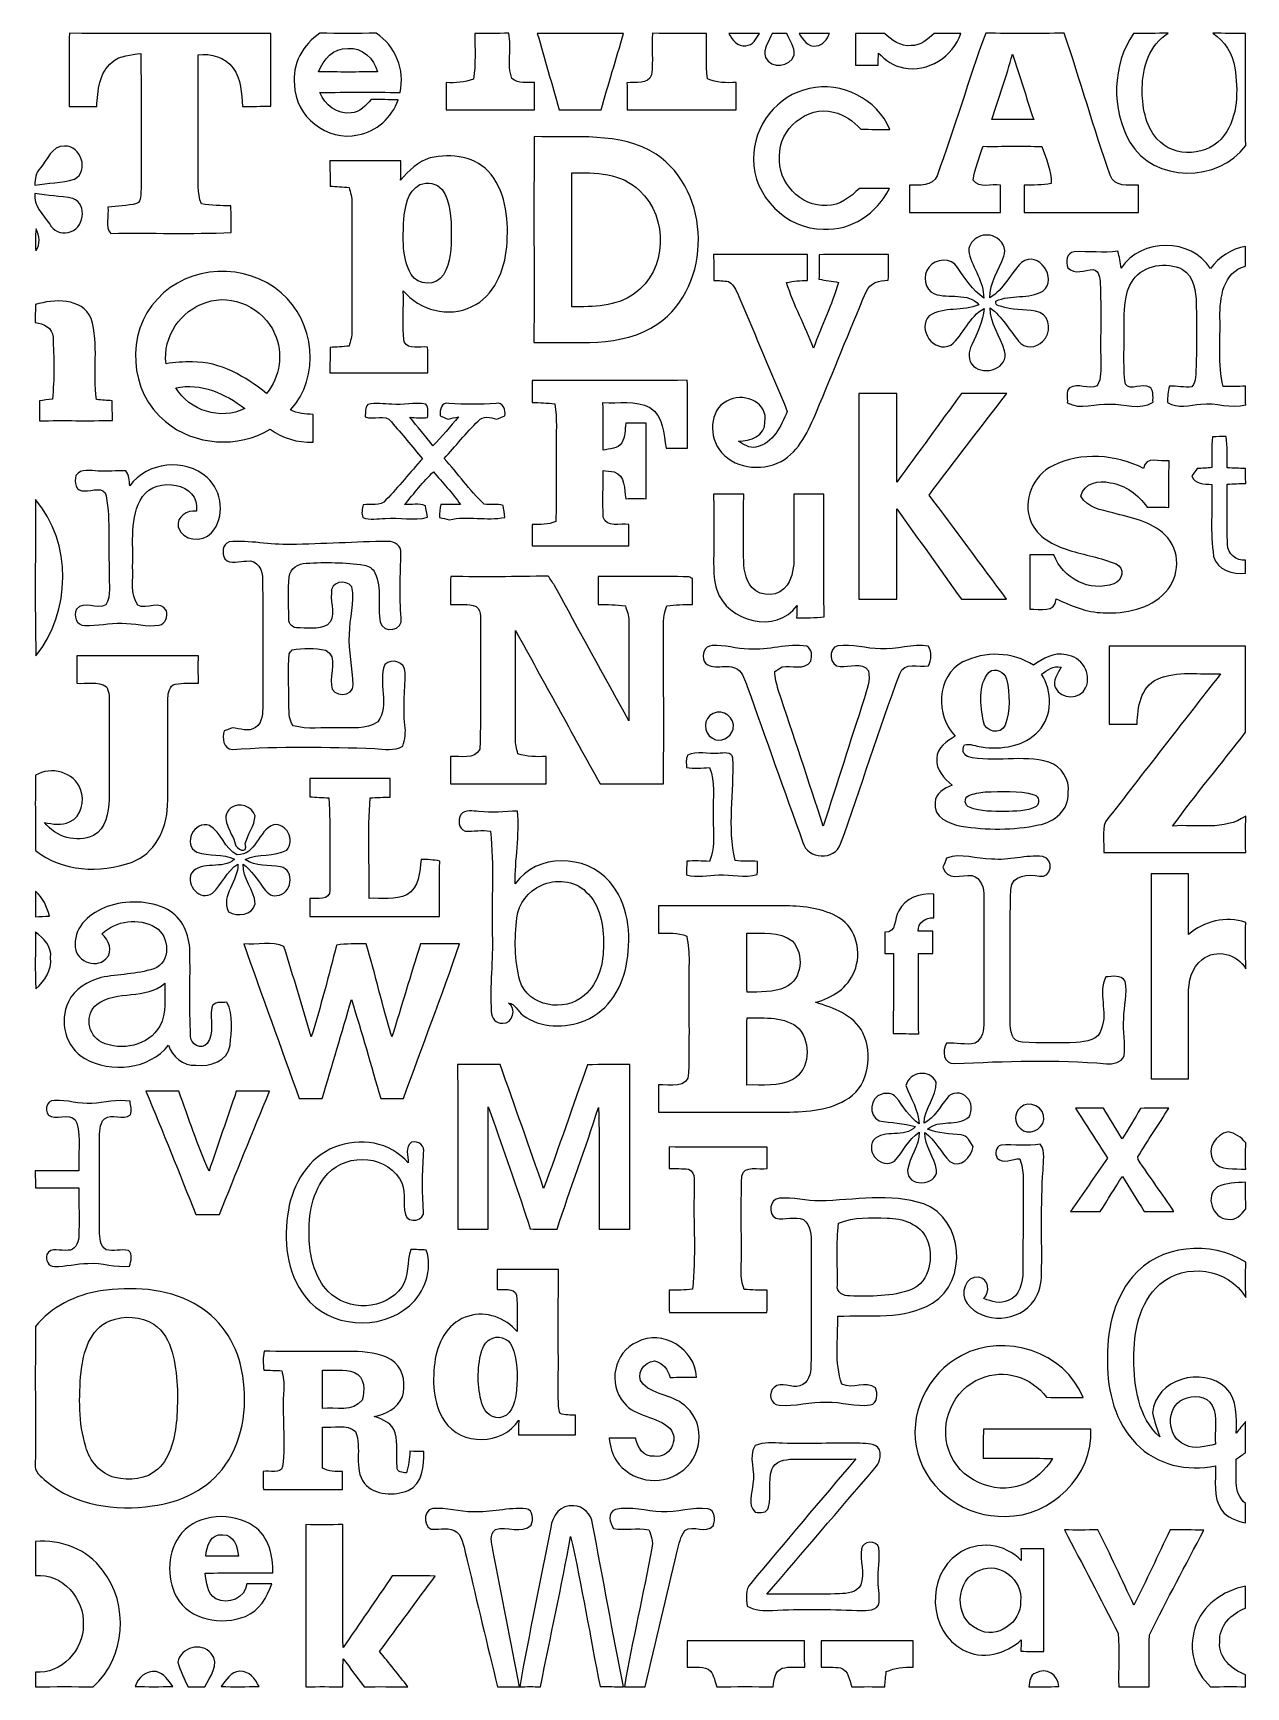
# Model space of a CAD drawing. Header units: centimetres. Extents: x -6.3 to 6.4, y -8.7 to 8.6.
import ezdxf

# ---------------------------------------------------------------- set-up
doc = ezdxf.new("R2010")
doc.units = ezdxf.units.CM
doc.header["$MEASUREMENT"] = 0
doc.layers.add('Camada 1', color=7, linetype='Continuous')

msp = doc.modelspace()

# ---------------------------------------------------------------- linework, layer by layer
at = {"layer": 'Camada 1'}
for points, knots in [([(-5.91114, 7.81719), (-5.91007, 8.07226), (-5.91149, 8.32696), (-5.91043, 8.58202), (-5.91043, 8.58202), (-5.2077, 8.5799), (-4.50532, 8.58131), (-3.80259, 8.58131), (-3.80259, 8.58131), (-3.80259, 8.32696), (-3.80293, 8.07261), (-3.80259, 7.81826), (-3.80259, 7.81826), (-3.90172, 7.81755), (-4.0012, 7.8179), (-4.10033, 7.81755), (-4.10033, 7.81755), (-4.10527, 7.95513), (-4.1148, 8.10294), (-4.19805, 8.21866), (-4.19805, 8.21866), (-4.27813, 8.33366), (-4.42982, 8.37423), (-4.56318, 8.3573), (-4.56318, 8.3573), (-4.5593, 7.95901), (-4.56247, 7.56072), (-4.56177, 7.16244), (-4.56177, 7.16244), (-4.5593, 7.04003), (-4.57694, 6.91268), (-4.52825, 6.79662), (-4.52825, 6.79662), (-4.42665, 6.7811), (-4.32364, 6.77579), (-4.22063, 6.77615), (-4.22063, 6.77615), (-4.21745, 6.68267), (-4.2171, 6.58917), (-4.21604, 6.49569), (-4.21604, 6.49569), (-4.63585, 6.48017), (-5.05566, 6.49393), (-5.47546, 6.48794), (-5.47546, 6.48794), (-5.54637, 6.55355), (-5.49168, 6.6749), (-5.50827, 6.7631), (-5.50827, 6.7631), (-5.40773, 6.77403), (-5.30542, 6.77509), (-5.207, 6.80013), (-5.207, 6.80013), (-5.14879, 6.82659), (-5.16714, 6.90033), (-5.16042, 6.95077), (-5.16042, 6.95077), (-5.16183, 7.42421), (-5.1562, 7.89763), (-5.16325, 8.37106), (-5.16325, 8.37106), (-5.26625, 8.35519), (-5.37986, 8.35377), (-5.46206, 8.28145), (-5.46206, 8.28145), (-5.59893, 8.17068), (-5.61481, 7.97983), (-5.62327, 7.81685), (-5.62327, 7.81685), (-5.71923, 7.8179), (-5.81518, 7.81755), (-5.91114, 7.81719)], [0, 0, 0, 0, 0.05263158, 0.05263158, 0.05263158, 0.05263158, 0.10526316, 0.10526316, 0.10526316, 0.10526316, 0.15789474, 0.15789474, 0.15789474, 0.15789474, 0.21052632, 0.21052632, 0.21052632, 0.21052632, 0.26315789, 0.26315789, 0.26315789, 0.26315789, 0.31578947, 0.31578947, 0.31578947, 0.31578947, 0.36842105, 0.36842105, 0.36842105, 0.36842105, 0.42105263, 0.42105263, 0.42105263, 0.42105263, 0.47368421, 0.47368421, 0.47368421, 0.47368421, 0.52631579, 0.52631579, 0.52631579, 0.52631579, 0.57894737, 0.57894737, 0.57894737, 0.57894737, 0.63157895, 0.63157895, 0.63157895, 0.63157895, 0.68421053, 0.68421053, 0.68421053, 0.68421053, 0.73684211, 0.73684211, 0.73684211, 0.73684211, 0.78947368, 0.78947368, 0.78947368, 0.78947368, 0.84210526, 0.84210526, 0.84210526, 0.84210526, 0.89473684, 0.89473684, 0.89473684, 0.89473684, 1, 1, 1, 1]), ([(-3.55564, 8.04262), (-3.58174, 8.25747), (-3.46638, 8.46737), (-3.2886, 8.58343), (-3.2886, 8.58343), (-3.09279, 8.57955), (-2.89665, 8.57919), (-2.7005, 8.58343), (-2.7005, 8.58343), (-2.49731, 8.4515), (-2.39818, 8.19996), (-2.45004, 7.96395), (-2.45004, 7.96395), (-2.72944, 7.96466), (-3.00884, 7.96713), (-3.28824, 7.96219), (-3.28824, 7.96219), (-3.23814, 7.83201), (-3.10761, 7.72759), (-2.96228, 7.74912), (-2.96228, 7.74912), (-2.8716, 7.75404), (-2.81023, 7.82601), (-2.75378, 7.88811), (-2.75378, 7.88811), (-2.65888, 7.88775), (-2.56399, 7.88811), (-2.46909, 7.88528), (-2.46909, 7.88528), (-2.53683, 7.70183), (-2.69521, 7.5519), (-2.89102, 7.51945), (-2.89102, 7.51945), (-3.21203, 7.44326), (-3.5507, 7.71489), (-3.55564, 8.04262)], [0, 0, 0, 0, 0.1, 0.1, 0.1, 0.1, 0.2, 0.2, 0.2, 0.2, 0.3, 0.3, 0.3, 0.3, 0.4, 0.4, 0.4, 0.4, 0.5, 0.5, 0.5, 0.5, 0.6, 0.6, 0.6, 0.6, 0.7, 0.7, 0.7, 0.7, 0.8, 0.8, 0.8, 0.8, 1, 1, 1, 1]), ([(-1.66687, 8.58131), (-1.54905, 8.58061), (-1.43121, 8.58026), (-1.31304, 8.58308), (-1.31304, 8.58308), (-1.27847, 8.4261), (-1.33702, 8.25993), (-1.28023, 8.10754), (-1.28023, 8.10754), (-1.21284, 8.05427), (-1.1236, 8.07014), (-1.04422, 8.06555), (-1.04422, 8.06555), (-1.04493, 7.97065), (-1.04493, 7.87576), (-1.04457, 7.78087), (-1.04457, 7.78087), (-1.35254, 7.78228), (-1.66017, 7.78157), (-1.96814, 7.78157), (-1.96814, 7.78157), (-1.96778, 7.8761), (-1.96778, 7.97101), (-1.96885, 8.0659), (-1.96885, 8.0659), (-1.87147, 8.06415), (-1.772, 8.06379), (-1.68098, 8.1033), (-1.68098, 8.1033), (-1.657, 8.26169), (-1.6697, 8.42221), (-1.66687, 8.58131)], [0, 0, 0, 0, 0.11111111, 0.11111111, 0.11111111, 0.11111111, 0.22222222, 0.22222222, 0.22222222, 0.22222222, 0.33333333, 0.33333333, 0.33333333, 0.33333333, 0.44444444, 0.44444444, 0.44444444, 0.44444444, 0.55555556, 0.55555556, 0.55555556, 0.55555556, 0.66666667, 0.66666667, 0.66666667, 0.66666667, 0.77777778, 0.77777778, 0.77777778, 0.77777778, 1, 1, 1, 1]), ([(-1.01494, 8.58167), (-0.71402, 8.58061), (-0.41346, 8.58026), (-0.11289, 8.58167), (-0.11289, 8.58167), (-0.18979, 8.31461), (-0.27128, 8.04862), (-0.34783, 7.78157), (-0.34783, 7.78157), (-0.49354, 7.78157), (-0.63923, 7.78228), (-0.78493, 7.78121), (-0.78493, 7.78121), (-0.86254, 8.04757), (-0.93768, 8.31497), (-1.01494, 8.58167)], [0, 0, 0, 0, 0.2, 0.2, 0.2, 0.2, 0.4, 0.4, 0.4, 0.4, 0.6, 0.6, 0.6, 0.6, 1, 1, 1, 1]), ([(0.18026, 8.14775), (0.19685, 8.29168), (0.18274, 8.43702), (0.18908, 8.58202), (0.18908, 8.58202), (0.37747, 8.58026), (0.5662, 8.58096), (0.75494, 8.58131), (0.75494, 8.58131), (0.75706, 8.42292), (0.74612, 8.26346), (0.76658, 8.10577), (0.76658, 8.10577), (0.85972, 8.0592), (0.96414, 8.0652), (1.06539, 8.0659), (1.06539, 8.0659), (1.06469, 7.97136), (1.06503, 7.87646), (1.06539, 7.78191), (1.06539, 7.78191), (0.68474, 7.78191), (0.30409, 7.78121), (-0.0762, 7.78228), (-0.0762, 7.78228), (-0.07584, 7.8761), (-0.0762, 7.9703), (-0.07654, 8.06415), (-0.07654, 8.06415), (0.00847, 8.07332), (0.14464, 8.04192), (0.18026, 8.14775)], [0, 0, 0, 0, 0.11111111, 0.11111111, 0.11111111, 0.11111111, 0.22222222, 0.22222222, 0.22222222, 0.22222222, 0.33333333, 0.33333333, 0.33333333, 0.33333333, 0.44444444, 0.44444444, 0.44444444, 0.44444444, 0.55555556, 0.55555556, 0.55555556, 0.55555556, 0.66666667, 0.66666667, 0.66666667, 0.66666667, 0.77777778, 0.77777778, 0.77777778, 0.77777778, 1, 1, 1, 1]), ([(0.9906, 8.58026), (1.09714, 8.58167), (1.20368, 8.58167), (1.31022, 8.58026), (1.31022, 8.58026), (1.27528, 8.52699), (1.2393, 8.45608), (1.16699, 8.45185), (1.16699, 8.45185), (1.08232, 8.43844), (1.022, 8.51111), (0.9906, 8.58026)], [0, 0, 0, 0, 0.25, 0.25, 0.25, 0.25, 0.5, 0.5, 0.5, 0.5, 1, 1, 1, 1]), ([(1.37407, 8.33049), (1.3409, 8.41939), (1.41286, 8.50123), (1.44144, 8.58167), (1.44144, 8.58167), (1.4926, 8.58131), (1.5434, 8.58167), (1.59456, 8.58167), (1.59456, 8.58167), (1.62736, 8.5097), (1.67993, 8.43915), (1.67323, 8.35554), (1.67323, 8.35554), (1.63476, 8.22677), (1.42875, 8.2042), (1.37407, 8.33049)], [0, 0, 0, 0, 0.2, 0.2, 0.2, 0.2, 0.4, 0.4, 0.4, 0.4, 0.6, 0.6, 0.6, 0.6, 1, 1, 1, 1]), ([(1.72402, 8.58061), (1.8302, 8.58131), (1.9364, 8.58167), (2.04294, 8.58096), (2.04294, 8.58096), (2.01436, 8.52205), (1.9766, 8.45537), (1.90324, 8.44938), (1.90324, 8.44938), (1.81434, 8.4328), (1.766, 8.51923), (1.72402, 8.58061)], [0, 0, 0, 0, 0.25, 0.25, 0.25, 0.25, 0.5, 0.5, 0.5, 0.5, 1, 1, 1, 1]), ([(2.31315, 8.58167), (2.4144, 8.58096), (2.51566, 8.58096), (2.61691, 8.58096), (2.61691, 8.58096), (2.69346, 8.51111), (2.78518, 8.44197), (2.8956, 8.45326), (2.8956, 8.45326), (2.99332, 8.45185), (3.06916, 8.51993), (3.1376, 8.58061), (3.1376, 8.58061), (3.23074, 8.58131), (3.32387, 8.58131), (3.41736, 8.58026), (3.41736, 8.58026), (3.33375, 8.33861), (3.07092, 8.16715), (2.81622, 8.22184), (2.81622, 8.22184), (2.71144, 8.23841), (2.62536, 8.30157), (2.5534, 8.37564), (2.5534, 8.37564), (2.55305, 8.34354), (2.55235, 8.28004), (2.55198, 8.2483), (2.55198, 8.2483), (2.47227, 8.2483), (2.39289, 8.2483), (2.31352, 8.24794), (2.31352, 8.24794), (2.31281, 8.35906), (2.31281, 8.47054), (2.31315, 8.58167)], [0, 0, 0, 0, 0.1, 0.1, 0.1, 0.1, 0.2, 0.2, 0.2, 0.2, 0.3, 0.3, 0.3, 0.3, 0.4, 0.4, 0.4, 0.4, 0.5, 0.5, 0.5, 0.5, 0.6, 0.6, 0.6, 0.6, 0.7, 0.7, 0.7, 0.7, 0.8, 0.8, 0.8, 0.8, 1, 1, 1, 1]), ([(3.16759, 7.09188), (3.35068, 7.58401), (3.49355, 8.09166), (3.67629, 8.58414), (3.67629, 8.58414), (3.95005, 8.57814), (4.22416, 8.58061), (4.49791, 8.58273), (4.49791, 8.58273), (4.66548, 8.09025), (4.80518, 7.58754), (4.97804, 7.09719), (4.97804, 7.09719), (5.0232, 6.97123), (5.16819, 6.99276), (5.27437, 6.99276), (5.27437, 6.99276), (5.27437, 6.89751), (5.27437, 6.80261), (5.27437, 6.70736), (5.27437, 6.70736), (4.87539, 6.70806), (4.47604, 6.70842), (4.07704, 6.70736), (4.07704, 6.70736), (4.0774, 6.80261), (4.07775, 6.89785), (4.07811, 6.99311), (4.07811, 6.99311), (4.17264, 6.99206), (4.2679, 6.99381), (4.36138, 7.00933), (4.36138, 7.00933), (4.36457, 7.14445), (4.30635, 7.27039), (4.26402, 7.39598), (4.26402, 7.39598), (4.05906, 7.40516), (3.85339, 7.39668), (3.64808, 7.39951), (3.64808, 7.39951), (3.61173, 7.28274), (3.56059, 7.16845), (3.54646, 7.04568), (3.54646, 7.04568), (3.60539, 6.95254), (3.73909, 7.0097), (3.8301, 6.99347), (3.8301, 6.99347), (3.83046, 6.89821), (3.8308, 6.80261), (3.8308, 6.70736), (3.8308, 6.70736), (3.5133, 6.70842), (3.19617, 6.70806), (2.87867, 6.70736), (2.87867, 6.70736), (2.87901, 6.80225), (2.87901, 6.89715), (2.87937, 6.99206), (2.87937, 6.99206), (2.98026, 6.99381), (3.12103, 6.97442), (3.16759, 7.09188)], [0, 0, 0, 0, 0.05882353, 0.05882353, 0.05882353, 0.05882353, 0.11764706, 0.11764706, 0.11764706, 0.11764706, 0.17647059, 0.17647059, 0.17647059, 0.17647059, 0.23529412, 0.23529412, 0.23529412, 0.23529412, 0.29411765, 0.29411765, 0.29411765, 0.29411765, 0.35294118, 0.35294118, 0.35294118, 0.35294118, 0.41176471, 0.41176471, 0.41176471, 0.41176471, 0.47058824, 0.47058824, 0.47058824, 0.47058824, 0.52941176, 0.52941176, 0.52941176, 0.52941176, 0.58823529, 0.58823529, 0.58823529, 0.58823529, 0.64705882, 0.64705882, 0.64705882, 0.64705882, 0.70588235, 0.70588235, 0.70588235, 0.70588235, 0.76470588, 0.76470588, 0.76470588, 0.76470588, 0.82352941, 0.82352941, 0.82352941, 0.82352941, 0.88235294, 0.88235294, 0.88235294, 0.88235294, 1, 1, 1, 1]), ([(5.22323, 8.58131), (5.34317, 8.58061), (5.46347, 8.58026), (5.58375, 8.58379), (5.58375, 8.58379), (5.39043, 8.46137), (5.31459, 8.22606), (5.31388, 8.00734), (5.31388, 8.00734), (5.31176, 7.82284), (5.34212, 7.62175), (5.4677, 7.47783), (5.4677, 7.47783), (5.64549, 7.26968), (6.01486, 7.29333), (6.17255, 7.51487), (6.17255, 7.51487), (6.31825, 7.71666), (6.31825, 7.98371), (6.28156, 8.21972), (6.28156, 8.21972), (6.26004, 8.36788), (6.17502, 8.49911), (6.0526, 8.58449), (6.0526, 8.58449), (6.16654, 8.58026), (6.28085, 8.58061), (6.3955, 8.58096), (6.3955, 8.58096), (6.39514, 8.19043), (6.39444, 7.79955), (6.39585, 7.40903), (6.39585, 7.40903), (6.11611, 7.01498), (5.43382, 7.01922), (5.18512, 7.44326), (5.18512, 7.44326), (4.98722, 7.78615), (4.9985, 8.25323), (5.22323, 8.58131)], [0, 0, 0, 0, 0.09090909, 0.09090909, 0.09090909, 0.09090909, 0.18181818, 0.18181818, 0.18181818, 0.18181818, 0.27272727, 0.27272727, 0.27272727, 0.27272727, 0.36363636, 0.36363636, 0.36363636, 0.36363636, 0.45454545, 0.45454545, 0.45454545, 0.45454545, 0.54545455, 0.54545455, 0.54545455, 0.54545455, 0.63636364, 0.63636364, 0.63636364, 0.63636364, 0.72727273, 0.72727273, 0.72727273, 0.72727273, 0.81818182, 0.81818182, 0.81818182, 0.81818182, 1, 1, 1, 1]), ([(-3.3027, 8.17809), (-3.3027, 8.17809), (-3.3027, 8.17809), (-3.3027, 8.17809), (-3.3027, 8.17809), (-3.09667, 8.17668), (-2.89102, 8.17668), (-2.68498, 8.17809), (-2.68498, 8.17809), (-2.72415, 8.31532), (-2.84621, 8.4395), (-2.99826, 8.42398), (-2.99826, 8.42398), (-3.14678, 8.43174), (-3.25542, 8.30615), (-3.3027, 8.17809)], [0, 0, 0, 0, 0.2, 0.2, 0.2, 0.2, 0.4, 0.4, 0.4, 0.4, 0.6, 0.6, 0.6, 0.6, 1, 1, 1, 1]), ([(3.74156, 7.68068), (3.74156, 7.68068), (3.74156, 7.68068), (3.74156, 7.68068), (3.74156, 7.68068), (3.88725, 7.68032), (4.0326, 7.68068), (4.17829, 7.68032), (4.17829, 7.68032), (4.09892, 7.90645), (4.03859, 8.13858), (3.95498, 8.3633), (3.95498, 8.3633), (3.89643, 8.13188), (3.81034, 7.90892), (3.74156, 7.68068)], [0, 0, 0, 0, 0.2, 0.2, 0.2, 0.2, 0.4, 0.4, 0.4, 0.4, 0.6, 0.6, 0.6, 0.6, 1, 1, 1, 1]), ([(1.24848, 7.26827), (1.23825, 7.61047), (1.49647, 7.93608), (1.83198, 8.00417), (1.83198, 8.00417), (2.16782, 8.08319), (2.53894, 7.8934), (2.67475, 7.57695), (2.67475, 7.57695), (2.57245, 7.5766), (2.47049, 7.5766), (2.36855, 7.57802), (2.36855, 7.57802), (2.29164, 7.66092), (2.19816, 7.7336), (2.08455, 7.75582), (2.08455, 7.75582), (1.80622, 7.83271), (1.5127, 7.57695), (1.51906, 7.29543), (1.51906, 7.29543), (1.49577, 7.02522), (1.73918, 6.76168), (2.01295, 6.78039), (2.01295, 6.78039), (2.15159, 6.77615), (2.2606, 6.87034), (2.35549, 6.95854), (2.35549, 6.95854), (2.45957, 6.95854), (2.56363, 6.95888), (2.66805, 6.95749), (2.66805, 6.95749), (2.54246, 6.70065), (2.26942, 6.51228), (1.97801, 6.53204), (1.97801, 6.53204), (1.59103, 6.53097), (1.24001, 6.87882), (1.24848, 7.26827)], [0, 0, 0, 0, 0.09090909, 0.09090909, 0.09090909, 0.09090909, 0.18181818, 0.18181818, 0.18181818, 0.18181818, 0.27272727, 0.27272727, 0.27272727, 0.27272727, 0.36363636, 0.36363636, 0.36363636, 0.36363636, 0.45454545, 0.45454545, 0.45454545, 0.45454545, 0.54545455, 0.54545455, 0.54545455, 0.54545455, 0.63636364, 0.63636364, 0.63636364, 0.63636364, 0.72727273, 0.72727273, 0.72727273, 0.72727273, 0.81818182, 0.81818182, 0.81818182, 0.81818182, 1, 1, 1, 1]), ([(-1.05021, 5.34599), (-1.04668, 6.06424), (-1.05268, 6.78249), (-1.04705, 7.50076), (-1.04705, 7.50076), (-0.62089, 7.48488), (-0.15275, 7.5565), (0.22789, 7.31801), (0.22789, 7.31801), (0.80926, 6.92326), (0.82196, 5.94501), (0.24482, 5.54002), (0.24482, 5.54002), (-0.13511, 5.28072), (-0.61701, 5.35939), (-1.05021, 5.34599)], [0, 0, 0, 0, 0.2, 0.2, 0.2, 0.2, 0.4, 0.4, 0.4, 0.4, 0.6, 0.6, 0.6, 0.6, 1, 1, 1, 1]), ([(-6.21312, 7.17267), (-6.14045, 7.25735), (-6.09389, 7.40339), (-5.96194, 7.40233), (-5.96194, 7.40233), (-5.78908, 7.4115), (-5.69806, 7.13916), (-5.85752, 7.0566), (-5.85752, 7.0566), (-5.98981, 7.01216), (-6.13445, 7.01957), (-6.27062, 6.99169), (-6.27062, 6.99169), (-6.27133, 7.05767), (-6.26251, 7.12399), (-6.21312, 7.17267)], [0, 0, 0, 0, 0.2, 0.2, 0.2, 0.2, 0.4, 0.4, 0.4, 0.4, 0.6, 0.6, 0.6, 0.6, 1, 1, 1, 1]), ([(-2.13535, 7.27779), (-1.91452, 7.33107), (-1.64782, 7.29333), (-1.49895, 7.106), (-1.49895, 7.106), (-1.33349, 6.89363), (-1.31375, 6.60681), (-1.33385, 6.34787), (-1.33385, 6.34787), (-1.35784, 6.102), (-1.46297, 5.83177), (-1.70039, 5.72135), (-1.70039, 5.72135), (-1.94274, 5.6021), (-2.24613, 5.68359), (-2.41687, 5.88715), (-2.41687, 5.88715), (-2.41123, 5.709), (-2.42746, 5.52944), (-2.40841, 5.35199), (-2.40841, 5.35199), (-2.36044, 5.2645), (-2.2433, 5.30895), (-2.16217, 5.29695), (-2.16217, 5.29695), (-2.16076, 5.2077), (-2.16041, 5.11844), (-2.15971, 5.02884), (-2.15971, 5.02884), (-2.50084, 5.02884), (-2.84232, 5.02849), (-3.18381, 5.02884), (-3.18381, 5.02884), (-3.18347, 5.11774), (-3.18347, 5.20629), (-3.18311, 5.29483), (-3.18311, 5.29483), (-3.11643, 5.29766), (-3.04977, 5.30153), (-2.98343, 5.30859), (-2.98343, 5.30859), (-2.96932, 5.3601), (-2.9531, 5.41197), (-2.95451, 5.46593), (-2.95451, 5.46593), (-2.95485, 5.91397), (-2.95521, 6.36164), (-2.95451, 6.80966), (-2.95451, 6.80966), (-2.95275, 6.86399), (-2.96932, 6.9162), (-2.98343, 6.9677), (-2.98343, 6.9677), (-3.04977, 6.97512), (-3.11643, 6.97934), (-3.18311, 6.98287), (-3.18311, 6.98287), (-3.18347, 7.07073), (-3.18347, 7.15856), (-3.18381, 7.24641), (-3.18381, 7.24641), (-2.93652, 7.24641), (-2.68922, 7.24641), (-2.44193, 7.24641), (-2.44193, 7.24641), (-2.44298, 7.17973), (-2.44369, 7.11305), (-2.44439, 7.04673), (-2.44439, 7.04673), (-2.35866, 7.14304), (-2.26377, 7.24146), (-2.13535, 7.27779)], [0, 0, 0, 0, 0.05263158, 0.05263158, 0.05263158, 0.05263158, 0.10526316, 0.10526316, 0.10526316, 0.10526316, 0.15789474, 0.15789474, 0.15789474, 0.15789474, 0.21052632, 0.21052632, 0.21052632, 0.21052632, 0.26315789, 0.26315789, 0.26315789, 0.26315789, 0.31578947, 0.31578947, 0.31578947, 0.31578947, 0.36842105, 0.36842105, 0.36842105, 0.36842105, 0.42105263, 0.42105263, 0.42105263, 0.42105263, 0.47368421, 0.47368421, 0.47368421, 0.47368421, 0.52631579, 0.52631579, 0.52631579, 0.52631579, 0.57894737, 0.57894737, 0.57894737, 0.57894737, 0.63157895, 0.63157895, 0.63157895, 0.63157895, 0.68421053, 0.68421053, 0.68421053, 0.68421053, 0.73684211, 0.73684211, 0.73684211, 0.73684211, 0.78947368, 0.78947368, 0.78947368, 0.78947368, 0.84210526, 0.84210526, 0.84210526, 0.84210526, 0.89473684, 0.89473684, 0.89473684, 0.89473684, 1, 1, 1, 1]), ([(-0.6551, 7.12082), (-0.6551, 7.12082), (-0.6551, 7.12082), (-0.6551, 7.12082), (-0.6551, 7.12082), (-0.65122, 6.65409), (-0.65475, 6.18737), (-0.65334, 5.72028), (-0.65334, 5.72028), (-0.43144, 5.72065), (-0.18944, 5.71782), (-0.00246, 5.85681), (-0.00246, 5.85681), (0.34607, 6.09669), (0.36125, 6.65692), (0.05396, 6.93632), (0.05396, 6.93632), (-0.13158, 7.11941), (-0.41027, 7.12998), (-0.6551, 7.12082)], [0, 0, 0, 0, 0.16666667, 0.16666667, 0.16666667, 0.16666667, 0.33333333, 0.33333333, 0.33333333, 0.33333333, 0.5, 0.5, 0.5, 0.5, 0.66666667, 0.66666667, 0.66666667, 0.66666667, 1, 1, 1, 1]), ([(-2.2426, 6.99981), (-2.2426, 6.99981), (-2.2426, 6.99981), (-2.2426, 6.99981), (-2.2426, 6.99981), (-2.37313, 6.92962), (-2.39888, 6.76416), (-2.41229, 6.63046), (-2.41229, 6.63046), (-2.41793, 6.4396), (-2.43451, 6.23111), (-2.33539, 6.0593), (-2.33539, 6.0593), (-2.26659, 5.94077), (-2.06869, 5.93514), (-1.99707, 6.0533), (-1.99707, 6.0533), (-1.91805, 6.18277), (-1.91698, 6.34152), (-1.91452, 6.48864), (-1.91452, 6.48864), (-1.91735, 6.64386), (-1.91698, 6.81496), (-2.01153, 6.94619), (-2.01153, 6.94619), (-2.06375, 7.0171), (-2.16464, 7.02663), (-2.2426, 6.99981)], [0, 0, 0, 0, 0.125, 0.125, 0.125, 0.125, 0.25, 0.25, 0.25, 0.25, 0.375, 0.375, 0.375, 0.375, 0.5, 0.5, 0.5, 0.5, 0.625, 0.625, 0.625, 0.625, 0.75, 0.75, 0.75, 0.75, 1, 1, 1, 1]), ([(-6.27097, 6.90703), (-6.14045, 6.87846), (-6.00533, 6.87951), (-5.8748, 6.85446), (-5.8748, 6.85446), (-5.71076, 6.79026), (-5.75909, 6.52709), (-5.92172, 6.49817), (-5.92172, 6.49817), (-5.99863, 6.47805), (-6.0773, 6.51474), (-6.11575, 6.58283), (-6.11575, 6.58283), (-6.18067, 6.68372), (-6.28967, 6.77403), (-6.27097, 6.90703)], [0, 0, 0, 0, 0.2, 0.2, 0.2, 0.2, 0.4, 0.4, 0.4, 0.4, 0.6, 0.6, 0.6, 0.6, 1, 1, 1, 1]), ([(-6.25792, 6.53591), (-6.22299, 6.46289), (-6.2103, 6.37611), (-6.26109, 6.30695), (-6.26109, 6.30695), (-6.2685, 6.38315), (-6.26745, 6.46007), (-6.25792, 6.53591)], [0, 0, 0, 0, 0.33333333, 0.33333333, 0.33333333, 0.33333333, 1, 1, 1, 1]), ([(3.50166, 6.27768), (3.4752, 6.41879), (3.65371, 6.51544), (3.76977, 6.45125), (3.76977, 6.45125), (3.84774, 6.4195), (3.89643, 6.33024), (3.86679, 6.24804), (3.86679, 6.24804), (3.81141, 6.10481), (3.71968, 5.97181), (3.71863, 5.81235), (3.71863, 5.81235), (3.86644, 5.90196), (3.93381, 6.06672), (4.05236, 6.18384), (4.05236, 6.18384), (4.22663, 6.31754), (4.4383, 6.0138), (4.2746, 5.88362), (4.2746, 5.88362), (4.12715, 5.79683), (3.93734, 5.85187), (3.78142, 5.77919), (3.78142, 5.77919), (3.76907, 5.72135), (3.8421, 5.7291), (3.87702, 5.71112), (3.87702, 5.71112), (3.99591, 5.6776), (4.12433, 5.70301), (4.2411, 5.65996), (4.2411, 5.65996), (4.3568, 5.60951), (4.36033, 5.43806), (4.27426, 5.35905), (4.27426, 5.35905), (4.21075, 5.2846), (4.0774, 5.27931), (4.01849, 5.36151), (4.01849, 5.36151), (3.92219, 5.47933), (3.84844, 5.61869), (3.72215, 5.70934), (3.72215, 5.70934), (3.72356, 5.5446), (3.82622, 5.40985), (3.87385, 5.25885), (3.87385, 5.25885), (3.92219, 5.07683), (3.66394, 4.99109), (3.54787, 5.1001), (3.54787, 5.1001), (3.48509, 5.15549), (3.49603, 5.25426), (3.53024, 5.322), (3.53024, 5.322), (3.58705, 5.44405), (3.64596, 5.56753), (3.66148, 5.70301), (3.66148, 5.70301), (3.49956, 5.61869), (3.44805, 5.42924), (3.31187, 5.31917), (3.31187, 5.31917), (3.13477, 5.22958), (2.95346, 5.48569), (3.08575, 5.62468), (3.08575, 5.62468), (3.23814, 5.72593), (3.43958, 5.66632), (3.60503, 5.74111), (3.60503, 5.74111), (3.4932, 5.87409), (3.28612, 5.80284), (3.13901, 5.85435), (3.13901, 5.85435), (3.03354, 5.90125), (3.01378, 6.04731), (3.08292, 6.13268), (3.08292, 6.13268), (3.14678, 6.2304), (3.31893, 6.235), (3.3796, 6.13127), (3.3796, 6.13127), (3.46039, 6.01556), (3.53764, 5.89385), (3.65583, 5.81166), (3.65583, 5.81166), (3.65653, 5.98275), (3.54471, 6.11964), (3.50166, 6.27768)], [0, 0, 0, 0, 0.04166667, 0.04166667, 0.04166667, 0.04166667, 0.08333333, 0.08333333, 0.08333333, 0.08333333, 0.125, 0.125, 0.125, 0.125, 0.16666667, 0.16666667, 0.16666667, 0.16666667, 0.20833333, 0.20833333, 0.20833333, 0.20833333, 0.25, 0.25, 0.25, 0.25, 0.29166667, 0.29166667, 0.29166667, 0.29166667, 0.33333333, 0.33333333, 0.33333333, 0.33333333, 0.375, 0.375, 0.375, 0.375, 0.41666667, 0.41666667, 0.41666667, 0.41666667, 0.45833333, 0.45833333, 0.45833333, 0.45833333, 0.5, 0.5, 0.5, 0.5, 0.54166667, 0.54166667, 0.54166667, 0.54166667, 0.58333333, 0.58333333, 0.58333333, 0.58333333, 0.625, 0.625, 0.625, 0.625, 0.66666667, 0.66666667, 0.66666667, 0.66666667, 0.70833333, 0.70833333, 0.70833333, 0.70833333, 0.75, 0.75, 0.75, 0.75, 0.79166667, 0.79166667, 0.79166667, 0.79166667, 0.83333333, 0.83333333, 0.83333333, 0.83333333, 0.875, 0.875, 0.875, 0.875, 0.91666667, 0.91666667, 0.91666667, 0.91666667, 1, 1, 1, 1]), ([(5.09305, 6.12493), (5.30048, 6.44172), (5.82719, 6.44207), (6.02721, 6.11893), (6.02721, 6.11893), (6.11575, 6.23958), (6.24557, 6.32812), (6.39514, 6.35175), (6.39514, 6.35175), (6.39514, 6.28297), (6.39514, 6.21383), (6.39375, 6.14503), (6.39375, 6.14503), (6.15772, 6.08471), (6.12563, 5.81271), (6.12634, 5.60916), (6.12634, 5.60916), (6.13621, 5.36787), (6.09881, 5.12056), (6.16126, 4.88456), (6.16126, 4.88456), (6.23922, 4.88385), (6.31684, 4.88843), (6.3948, 4.88738), (6.3948, 4.88738), (6.39514, 4.82282), (6.3955, 4.75826), (6.39585, 4.6937), (6.39585, 4.6937), (6.24028, 4.64855), (6.08436, 4.72193), (5.92771, 4.70146), (5.92771, 4.70146), (5.81096, 4.68806), (5.6843, 4.6496), (5.57776, 4.71981), (5.57776, 4.71981), (5.57776, 4.77731), (5.58411, 4.83446), (5.59788, 4.89055), (5.59788, 4.89055), (5.67584, 4.89338), (5.75556, 4.87079), (5.83318, 4.8828), (5.83318, 4.8828), (5.88081, 4.94135), (5.87058, 5.02038), (5.87728, 5.09093), (5.87728, 5.09093), (5.88291, 5.31071), (5.88151, 5.5312), (5.87903, 5.75098), (5.87903, 5.75098), (5.87445, 5.8801), (5.85576, 6.03744), (5.73475, 6.11152), (5.73475, 6.11152), (5.56577, 6.19583), (5.33011, 6.16126), (5.21757, 6.00039), (5.21757, 6.00039), (5.11632, 5.85645), (5.12585, 5.6709), (5.12339, 5.50298), (5.12339, 5.50298), (5.12797, 5.31812), (5.11422, 5.13257), (5.13079, 4.94805), (5.13079, 4.94805), (5.13961, 4.82423), (5.28672, 4.9096), (5.36222, 4.88809), (5.36222, 4.88809), (5.443, 4.87257), (5.42254, 4.77943), (5.42712, 4.72015), (5.42712, 4.72015), (5.28778, 4.63479), (5.12621, 4.70605), (4.97557, 4.70181), (4.97557, 4.70181), (4.82706, 4.70923), (4.66901, 4.6369), (4.53002, 4.71523), (4.53002, 4.71523), (4.53319, 4.76673), (4.51026, 4.82988), (4.55295, 4.87045), (4.55295, 4.87045), (4.64114, 4.92901), (4.75368, 4.84611), (4.84222, 4.89374), (4.84222, 4.89374), (4.89126, 4.97028), (4.87715, 5.06411), (4.87961, 5.1502), (4.87961, 5.1502), (4.87574, 5.42183), (4.88492, 5.69348), (4.87432, 5.96511), (4.87432, 5.96511), (4.86798, 6.01944), (4.86728, 6.09318), (4.8013, 6.10975), (4.8013, 6.10975), (4.71346, 6.10517), (4.60445, 6.04979), (4.5346, 6.1288), (4.5346, 6.1288), (4.51167, 6.19125), (4.52261, 6.28543), (4.60199, 6.29637), (4.60199, 6.29637), (4.75402, 6.30202), (4.90643, 6.28156), (5.05848, 6.30025), (5.05848, 6.30025), (5.07612, 6.24311), (5.0874, 6.18455), (5.09305, 6.12493)], [0, 0, 0, 0, 0.03225806, 0.03225806, 0.03225806, 0.03225806, 0.06451613, 0.06451613, 0.06451613, 0.06451613, 0.09677419, 0.09677419, 0.09677419, 0.09677419, 0.12903226, 0.12903226, 0.12903226, 0.12903226, 0.16129032, 0.16129032, 0.16129032, 0.16129032, 0.19354839, 0.19354839, 0.19354839, 0.19354839, 0.22580645, 0.22580645, 0.22580645, 0.22580645, 0.25806452, 0.25806452, 0.25806452, 0.25806452, 0.29032258, 0.29032258, 0.29032258, 0.29032258, 0.32258065, 0.32258065, 0.32258065, 0.32258065, 0.35483871, 0.35483871, 0.35483871, 0.35483871, 0.38709677, 0.38709677, 0.38709677, 0.38709677, 0.41935484, 0.41935484, 0.41935484, 0.41935484, 0.4516129, 0.4516129, 0.4516129, 0.4516129, 0.48387097, 0.48387097, 0.48387097, 0.48387097, 0.51612903, 0.51612903, 0.51612903, 0.51612903, 0.5483871, 0.5483871, 0.5483871, 0.5483871, 0.58064516, 0.58064516, 0.58064516, 0.58064516, 0.61290323, 0.61290323, 0.61290323, 0.61290323, 0.64516129, 0.64516129, 0.64516129, 0.64516129, 0.67741935, 0.67741935, 0.67741935, 0.67741935, 0.70967742, 0.70967742, 0.70967742, 0.70967742, 0.74193548, 0.74193548, 0.74193548, 0.74193548, 0.77419355, 0.77419355, 0.77419355, 0.77419355, 0.80645161, 0.80645161, 0.80645161, 0.80645161, 0.83870968, 0.83870968, 0.83870968, 0.83870968, 0.87096774, 0.87096774, 0.87096774, 0.87096774, 0.90322581, 0.90322581, 0.90322581, 0.90322581, 0.93548387, 0.93548387, 0.93548387, 0.93548387, 1, 1, 1, 1]), ([(0.83007, 6.26604), (1.15746, 6.26568), (1.48449, 6.26604), (1.81186, 6.26568), (1.81186, 6.26568), (1.81151, 6.17573), (1.81151, 6.08541), (1.81115, 5.9951), (1.81115, 5.9951), (1.73777, 5.99405), (1.66475, 5.99052), (1.59349, 5.97322), (1.59349, 5.97322), (1.66616, 5.73687), (1.78752, 5.51921), (1.87395, 5.28813), (1.87395, 5.28813), (1.96215, 5.51673), (2.0648, 5.7404), (2.13606, 5.975), (2.13606, 5.975), (2.06833, 5.98805), (1.99989, 5.99756), (1.93216, 6.00779), (1.93216, 6.00779), (1.93392, 6.09353), (1.93428, 6.17926), (1.93392, 6.26497), (1.93392, 6.26497), (2.17594, 6.26745), (2.41793, 6.26463), (2.65994, 6.26638), (2.65994, 6.26638), (2.65923, 6.17714), (2.65923, 6.08787), (2.65747, 5.99827), (2.65747, 5.99827), (2.56504, 5.99756), (2.46379, 5.97076), (2.42569, 5.87691), (2.42569, 5.87691), (2.24754, 5.46064), (2.08068, 5.03977), (1.90641, 4.62209), (1.90641, 4.62209), (1.82245, 4.42665), (1.72966, 4.21111), (1.53599, 4.10104), (1.53599, 4.10104), (1.32537, 3.99167), (1.02164, 4.02554), (0.88335, 4.23298), (0.88335, 4.23298), (0.77257, 4.3949), (0.79516, 4.67818), (1.00365, 4.74839), (1.00365, 4.74839), (1.1617, 4.82035), (1.40299, 4.70923), (1.36666, 4.51343), (1.36666, 4.51343), (1.36947, 4.36738), (1.21179, 4.3127), (1.09044, 4.31305), (1.09044, 4.31305), (1.14582, 4.27989), (1.2019, 4.23367), (1.27175, 4.25238), (1.27175, 4.25238), (1.45308, 4.2873), (1.53492, 4.47321), (1.60055, 4.62562), (1.60055, 4.62562), (1.43722, 5.01967), (1.26858, 5.41126), (1.10455, 5.8046), (1.10455, 5.8046), (1.0735, 5.86809), (1.04916, 5.94395), (0.98672, 5.98382), (0.98672, 5.98382), (0.9352, 5.99157), (0.88335, 5.99546), (0.83114, 5.99546), (0.83114, 5.99546), (0.83078, 6.08576), (0.83043, 6.17607), (0.83007, 6.26604)], [0, 0, 0, 0, 0.04347826, 0.04347826, 0.04347826, 0.04347826, 0.08695652, 0.08695652, 0.08695652, 0.08695652, 0.13043478, 0.13043478, 0.13043478, 0.13043478, 0.17391304, 0.17391304, 0.17391304, 0.17391304, 0.2173913, 0.2173913, 0.2173913, 0.2173913, 0.26086957, 0.26086957, 0.26086957, 0.26086957, 0.30434783, 0.30434783, 0.30434783, 0.30434783, 0.34782609, 0.34782609, 0.34782609, 0.34782609, 0.39130435, 0.39130435, 0.39130435, 0.39130435, 0.43478261, 0.43478261, 0.43478261, 0.43478261, 0.47826087, 0.47826087, 0.47826087, 0.47826087, 0.52173913, 0.52173913, 0.52173913, 0.52173913, 0.56521739, 0.56521739, 0.56521739, 0.56521739, 0.60869565, 0.60869565, 0.60869565, 0.60869565, 0.65217391, 0.65217391, 0.65217391, 0.65217391, 0.69565217, 0.69565217, 0.69565217, 0.69565217, 0.73913043, 0.73913043, 0.73913043, 0.73913043, 0.7826087, 0.7826087, 0.7826087, 0.7826087, 0.82608696, 0.82608696, 0.82608696, 0.82608696, 0.86956522, 0.86956522, 0.86956522, 0.86956522, 0.91304348, 0.91304348, 0.91304348, 0.91304348, 1, 1, 1, 1]), ([(-4.98968, 5.80107), (-4.66514, 6.16232), (-4.05448, 6.18808), (-3.69534, 5.86422), (-3.69534, 5.86422), (-3.34222, 5.57247), (-3.27978, 4.98157), (-3.59587, 4.64043), (-3.59587, 4.64043), (-3.5239, 4.60021), (-3.44099, 4.59668), (-3.36055, 4.59351), (-3.36055, 4.59351), (-3.36125, 4.49721), (-3.36091, 4.4009), (-3.36125, 4.30459), (-3.36125, 4.30459), (-3.52178, 4.29823), (-3.67946, 4.34162), (-3.80858, 4.43793), (-3.80858, 4.43793), (-4.14338, 4.23579), (-4.60445, 4.26544), (-4.90466, 4.51801), (-4.90466, 4.51801), (-5.2853, 4.82177), (-5.32694, 5.45007), (-4.98968, 5.80107)], [0, 0, 0, 0, 0.125, 0.125, 0.125, 0.125, 0.25, 0.25, 0.25, 0.25, 0.375, 0.375, 0.375, 0.375, 0.5, 0.5, 0.5, 0.5, 0.625, 0.625, 0.625, 0.625, 0.75, 0.75, 0.75, 0.75, 1, 1, 1, 1]), ([(-6.26568, 5.7425), (-6.0713, 5.80214), (-5.78238, 5.81695), (-5.68218, 5.59859), (-5.68218, 5.59859), (-5.59752, 5.32341), (-5.66985, 5.03061), (-5.62609, 4.74944), (-5.62609, 4.74944), (-5.57106, 4.74451), (-5.51602, 4.73991), (-5.46099, 4.73604), (-5.46099, 4.73604), (-5.46099, 4.66724), (-5.46064, 4.59846), (-5.45994, 4.52931), (-5.45994, 4.52931), (-5.71429, 4.52613), (-5.969, 4.52966), (-6.22335, 4.5272), (-6.22335, 4.5272), (-6.22335, 4.59705), (-6.22335, 4.66653), (-6.2237, 4.73638), (-6.2237, 4.73638), (-6.17855, 4.74169), (-6.13304, 4.74698), (-6.08787, 4.75226), (-6.08787, 4.75226), (-6.0646, 4.9678), (-6.07306, 5.18617), (-6.08083, 5.40208), (-6.08083, 5.40208), (-6.08436, 5.50121), (-6.18172, 5.54426), (-6.26709, 5.5559), (-6.26709, 5.5559), (-6.26638, 5.61798), (-6.26604, 5.68006), (-6.26568, 5.7425)], [0, 0, 0, 0, 0.09090909, 0.09090909, 0.09090909, 0.09090909, 0.18181818, 0.18181818, 0.18181818, 0.18181818, 0.27272727, 0.27272727, 0.27272727, 0.27272727, 0.36363636, 0.36363636, 0.36363636, 0.36363636, 0.45454545, 0.45454545, 0.45454545, 0.45454545, 0.54545455, 0.54545455, 0.54545455, 0.54545455, 0.63636364, 0.63636364, 0.63636364, 0.63636364, 0.72727273, 0.72727273, 0.72727273, 0.72727273, 0.81818182, 0.81818182, 0.81818182, 0.81818182, 1, 1, 1, 1]), ([(-4.89902, 5.12409), (-4.89902, 5.12409), (-4.89902, 5.12409), (-4.89902, 5.12409), (-4.89902, 5.12409), (-4.8073, 5.13503), (-4.71487, 5.14561), (-4.62244, 5.14314), (-4.62244, 5.14314), (-4.33034, 5.14667), (-4.06788, 4.98827), (-3.84632, 4.81295), (-3.84632, 4.81295), (-3.70451, 4.98615), (-3.66854, 5.23558), (-3.76273, 5.43947), (-3.76273, 5.43947), (-3.87667, 5.70442), (-4.20263, 5.86351), (-4.47852, 5.76545), (-4.47852, 5.76545), (-4.74698, 5.68359), (-4.9336, 5.40419), (-4.89902, 5.12409)], [0, 0, 0, 0, 0.14285714, 0.14285714, 0.14285714, 0.14285714, 0.28571429, 0.28571429, 0.28571429, 0.28571429, 0.42857143, 0.42857143, 0.42857143, 0.42857143, 0.57142857, 0.57142857, 0.57142857, 0.57142857, 0.71428571, 0.71428571, 0.71428571, 0.71428571, 1, 1, 1, 1]), ([(-4.79565, 4.87221), (-4.79565, 4.87221), (-4.79565, 4.87221), (-4.79565, 4.87221), (-4.79565, 4.87221), (-4.6549, 4.63055), (-4.32576, 4.53002), (-4.07528, 4.65454), (-4.07528, 4.65454), (-4.27743, 4.81295), (-4.53424, 4.92512), (-4.79565, 4.87221)], [0, 0, 0, 0, 0.25, 0.25, 0.25, 0.25, 0.5, 0.5, 0.5, 0.5, 1, 1, 1, 1]), ([(-1.06749, 4.94875), (-0.52704, 4.94982), (0.0134, 4.94595), (0.55421, 4.95087), (0.55421, 4.95087), (0.55915, 4.71416), (0.55421, 4.47745), (0.55703, 4.24074), (0.55703, 4.24074), (0.4819, 4.24039), (0.40674, 4.24039), (0.3316, 4.23969), (0.3316, 4.23969), (0.30973, 4.39032), (0.30373, 4.57376), (0.16369, 4.66653), (0.16369, 4.66653), (0.01269, 4.74415), (-0.16474, 4.70641), (-0.32773, 4.71664), (-0.32773, 4.71664), (-0.32666, 4.55083), (-0.32807, 4.38502), (-0.32666, 4.21886), (-0.32666, 4.21886), (-0.25929, 4.23438), (-0.17285, 4.23016), (-0.13158, 4.29682), (-0.13158, 4.29682), (-0.09455, 4.35821), (-0.09701, 4.43264), (-0.08995, 4.50144), (-0.08995, 4.50144), (-0.01798, 4.50108), (0.05362, 4.50144), (0.12559, 4.50144), (0.12559, 4.50144), (0.12417, 4.23827), (0.12452, 3.97474), (0.12559, 3.71157), (0.12559, 3.71157), (0.05326, 3.71193), (-0.01834, 3.71193), (-0.09031, 3.71157), (-0.09031, 3.71157), (-0.10159, 3.81034), (-0.09489, 3.95427), (-0.21237, 3.99097), (-0.21237, 3.99097), (-0.24095, 3.99486), (-0.29845, 4.0019), (-0.32737, 4.00543), (-0.32737, 4.00543), (-0.3249, 3.84315), (-0.33267, 3.68017), (-0.32419, 3.5179), (-0.32419, 3.5179), (-0.29104, 3.40042), (-0.14498, 3.45827), (-0.05679, 3.44275), (-0.05679, 3.44275), (-0.05715, 3.36761), (-0.05715, 3.29247), (-0.05715, 3.21697), (-0.05715, 3.21697), (-0.39404, 3.21839), (-0.73096, 3.21734), (-1.06785, 3.21734), (-1.06785, 3.21734), (-1.06785, 3.29247), (-1.06785, 3.36727), (-1.0682, 3.4424), (-1.0682, 3.4424), (-0.98531, 3.44275), (-0.89958, 3.43641), (-0.82267, 3.4738), (-0.82267, 3.4738), (-0.80963, 3.72709), (-0.8195, 3.98073), (-0.81667, 4.23438), (-0.81667, 4.23438), (-0.8202, 4.39067), (-0.80468, 4.54871), (-0.83219, 4.70358), (-0.83219, 4.70358), (-0.91052, 4.71275), (-0.98918, 4.71699), (-1.0682, 4.7184), (-1.0682, 4.7184), (-1.06785, 4.79531), (-1.06749, 4.87186), (-1.06749, 4.94875)], [0, 0, 0, 0, 0.04166667, 0.04166667, 0.04166667, 0.04166667, 0.08333333, 0.08333333, 0.08333333, 0.08333333, 0.125, 0.125, 0.125, 0.125, 0.16666667, 0.16666667, 0.16666667, 0.16666667, 0.20833333, 0.20833333, 0.20833333, 0.20833333, 0.25, 0.25, 0.25, 0.25, 0.29166667, 0.29166667, 0.29166667, 0.29166667, 0.33333333, 0.33333333, 0.33333333, 0.33333333, 0.375, 0.375, 0.375, 0.375, 0.41666667, 0.41666667, 0.41666667, 0.41666667, 0.45833333, 0.45833333, 0.45833333, 0.45833333, 0.5, 0.5, 0.5, 0.5, 0.54166667, 0.54166667, 0.54166667, 0.54166667, 0.58333333, 0.58333333, 0.58333333, 0.58333333, 0.625, 0.625, 0.625, 0.625, 0.66666667, 0.66666667, 0.66666667, 0.66666667, 0.70833333, 0.70833333, 0.70833333, 0.70833333, 0.75, 0.75, 0.75, 0.75, 0.79166667, 0.79166667, 0.79166667, 0.79166667, 0.83333333, 0.83333333, 0.83333333, 0.83333333, 0.875, 0.875, 0.875, 0.875, 0.91666667, 0.91666667, 0.91666667, 0.91666667, 1, 1, 1, 1]), ([(-2.81586, 4.56812), (-2.80987, 4.61186), (-2.82117, 4.66372), (-2.78694, 4.69793), (-2.78694, 4.69793), (-2.70615, 4.72193), (-2.62078, 4.69935), (-2.53824, 4.69971), (-2.53824, 4.69971), (-2.41969, 4.68948), (-2.30011, 4.72263), (-2.18227, 4.70076), (-2.18227, 4.70076), (-2.14665, 4.66054), (-2.16146, 4.60762), (-2.16252, 4.55965), (-2.16252, 4.55965), (-2.22496, 4.55612), (-2.28706, 4.55824), (-2.34879, 4.56388), (-2.34879, 4.56388), (-2.26764, 4.46439), (-2.18439, 4.36667), (-2.10679, 4.26402), (-2.10679, 4.26402), (-2.01153, 4.35963), (-1.9258, 4.46439), (-1.83973, 4.56812), (-1.83973, 4.56812), (-1.87607, 4.5607), (-1.91206, 4.55259), (-1.94804, 4.54377), (-1.94804, 4.54377), (-1.96919, 4.55295), (-2.01153, 4.57093), (-2.03234, 4.58011), (-2.03234, 4.58011), (-2.03305, 4.63868), (-2.02177, 4.72756), (-1.93993, 4.70817), (-1.93993, 4.70817), (-1.77517, 4.69582), (-1.61042, 4.69618), (-1.44568, 4.70887), (-1.44568, 4.70887), (-1.37125, 4.72334), (-1.34443, 4.63727), (-1.3529, 4.5787), (-1.3529, 4.5787), (-1.37442, 4.56988), (-1.41781, 4.55224), (-1.43932, 4.54342), (-1.43932, 4.54342), (-1.506, 4.56282), (-1.58043, 4.58328), (-1.63371, 4.52402), (-1.63371, 4.52402), (-1.76072, 4.40124), (-1.86937, 4.26013), (-1.98966, 4.13103), (-1.98966, 4.13103), (-1.84502, 3.97686), (-1.72507, 3.79906), (-1.57091, 3.65441), (-1.57091, 3.65441), (-1.50459, 3.64525), (-1.43651, 3.65901), (-1.37089, 3.64067), (-1.37089, 3.64067), (-1.36701, 3.60961), (-1.35854, 3.54717), (-1.35466, 3.51613), (-1.35466, 3.51613), (-1.54552, 3.47732), (-1.74342, 3.53554), (-1.93569, 3.49003), (-1.93569, 3.49003), (-1.96956, 3.49885), (-2.00377, 3.50731), (-2.03763, 3.51542), (-2.03763, 3.51542), (-2.03658, 3.56129), (-2.03305, 3.6068), (-2.0253, 3.65159), (-2.0253, 3.65159), (-1.9565, 3.65195), (-1.8877, 3.65019), (-1.81892, 3.64983), (-1.81892, 3.64983), (-1.90041, 3.77367), (-2.00978, 3.87561), (-2.09937, 3.99345), (-2.09937, 3.99345), (-2.21085, 3.88832), (-2.30504, 3.76731), (-2.40242, 3.64983), (-2.40242, 3.64983), (-2.33009, 3.64701), (-2.25354, 3.66501), (-2.18439, 3.63748), (-2.18439, 3.63748), (-2.17874, 3.60715), (-2.16782, 3.54646), (-2.16217, 3.51649), (-2.16217, 3.51649), (-2.30823, 3.47415), (-2.45921, 3.52283), (-2.60772, 3.50519), (-2.60772, 3.50519), (-2.68427, 3.50414), (-2.76577, 3.48226), (-2.8388, 3.51437), (-2.8388, 3.51437), (-2.85996, 3.55776), (-2.84373, 3.60398), (-2.83739, 3.64842), (-2.83739, 3.64842), (-2.75695, 3.65936), (-2.65606, 3.6262), (-2.59785, 3.69851), (-2.59785, 3.69851), (-2.46486, 3.8368), (-2.34421, 3.98673), (-2.21684, 4.12996), (-2.21684, 4.12996), (-2.32445, 4.25944), (-2.43204, 4.38891), (-2.54175, 4.5159), (-2.54175, 4.5159), (-2.60738, 4.60903), (-2.72591, 4.5279), (-2.81586, 4.56812)], [0, 0, 0, 0, 0.02941176, 0.02941176, 0.02941176, 0.02941176, 0.05882353, 0.05882353, 0.05882353, 0.05882353, 0.08823529, 0.08823529, 0.08823529, 0.08823529, 0.11764706, 0.11764706, 0.11764706, 0.11764706, 0.14705882, 0.14705882, 0.14705882, 0.14705882, 0.17647059, 0.17647059, 0.17647059, 0.17647059, 0.20588235, 0.20588235, 0.20588235, 0.20588235, 0.23529412, 0.23529412, 0.23529412, 0.23529412, 0.26470588, 0.26470588, 0.26470588, 0.26470588, 0.29411765, 0.29411765, 0.29411765, 0.29411765, 0.32352941, 0.32352941, 0.32352941, 0.32352941, 0.35294118, 0.35294118, 0.35294118, 0.35294118, 0.38235294, 0.38235294, 0.38235294, 0.38235294, 0.41176471, 0.41176471, 0.41176471, 0.41176471, 0.44117647, 0.44117647, 0.44117647, 0.44117647, 0.47058824, 0.47058824, 0.47058824, 0.47058824, 0.5, 0.5, 0.5, 0.5, 0.52941176, 0.52941176, 0.52941176, 0.52941176, 0.55882353, 0.55882353, 0.55882353, 0.55882353, 0.58823529, 0.58823529, 0.58823529, 0.58823529, 0.61764706, 0.61764706, 0.61764706, 0.61764706, 0.64705882, 0.64705882, 0.64705882, 0.64705882, 0.67647059, 0.67647059, 0.67647059, 0.67647059, 0.70588235, 0.70588235, 0.70588235, 0.70588235, 0.73529412, 0.73529412, 0.73529412, 0.73529412, 0.76470588, 0.76470588, 0.76470588, 0.76470588, 0.79411765, 0.79411765, 0.79411765, 0.79411765, 0.82352941, 0.82352941, 0.82352941, 0.82352941, 0.85294118, 0.85294118, 0.85294118, 0.85294118, 0.88235294, 0.88235294, 0.88235294, 0.88235294, 0.91176471, 0.91176471, 0.91176471, 0.91176471, 0.94117647, 0.94117647, 0.94117647, 0.94117647, 1, 1, 1, 1]), ([(2.34843, 4.81365), (2.48108, 4.81329), (2.61372, 4.81329), (2.74672, 4.81365), (2.74672, 4.81365), (2.74389, 4.50391), (2.74708, 4.19381), (2.74496, 3.88408), (2.74496, 3.88408), (2.97215, 4.19276), (3.19722, 4.5032), (3.42299, 4.81329), (3.42299, 4.81329), (3.58104, 4.81329), (3.73909, 4.81295), (3.89714, 4.814), (3.89714, 4.814), (3.62479, 4.46017), (3.35173, 4.10703), (3.08363, 3.75002), (3.08363, 3.75002), (3.35879, 3.39054), (3.62196, 3.02224), (3.89502, 2.66135), (3.89502, 2.66135), (3.73698, 2.66135), (3.57893, 2.661), (3.42123, 2.66135), (3.42123, 2.66135), (3.19687, 2.97673), (2.97074, 3.2907), (2.74496, 3.60469), (2.74496, 3.60469), (2.74708, 3.29035), (2.74389, 2.97602), (2.74708, 2.66135), (2.74708, 2.66135), (2.61408, 2.661), (2.48143, 2.66135), (2.34879, 2.661), (2.34879, 2.661), (2.34843, 3.37855), (2.34914, 4.09609), (2.34843, 4.81365)], [0, 0, 0, 0, 0.08333333, 0.08333333, 0.08333333, 0.08333333, 0.16666667, 0.16666667, 0.16666667, 0.16666667, 0.25, 0.25, 0.25, 0.25, 0.33333333, 0.33333333, 0.33333333, 0.33333333, 0.41666667, 0.41666667, 0.41666667, 0.41666667, 0.5, 0.5, 0.5, 0.5, 0.58333333, 0.58333333, 0.58333333, 0.58333333, 0.66666667, 0.66666667, 0.66666667, 0.66666667, 0.75, 0.75, 0.75, 0.75, 0.83333333, 0.83333333, 0.83333333, 0.83333333, 1, 1, 1, 1]), ([(6.04767, 4.35821), (6.09564, 4.36138), (6.14362, 4.36316), (6.19195, 4.36386), (6.19195, 4.36386), (6.20501, 4.25414), (6.20289, 4.14372), (6.20182, 4.03365), (6.20182, 4.03365), (6.26604, 4.03083), (6.33024, 4.02907), (6.3948, 4.02766), (6.3948, 4.02766), (6.3948, 3.97581), (6.3955, 3.9236), (6.39621, 3.87139), (6.39621, 3.87139), (6.3313, 3.86927), (6.26638, 3.86749), (6.20218, 3.86362), (6.20218, 3.86362), (6.20501, 3.65371), (6.19583, 3.44346), (6.20572, 3.23356), (6.20572, 3.23356), (6.20959, 3.1309), (6.2925, 3.05859), (6.3955, 3.06916), (6.3955, 3.06916), (6.39514, 3.02401), (6.39514, 2.9785), (6.3955, 2.93299), (6.3955, 2.93299), (6.26039, 2.91535), (6.09847, 2.9598), (6.06071, 3.10797), (6.06071, 3.10797), (6.02192, 3.35633), (6.05084, 3.60997), (6.04166, 3.86045), (6.04166, 3.86045), (5.96053, 3.86749), (5.86705, 3.85903), (5.83177, 3.95005), (5.83177, 3.95005), (5.84624, 3.96909), (5.8755, 4.00685), (5.88997, 4.0259), (5.88997, 4.0259), (5.94042, 4.02943), (5.99157, 4.0326), (6.04237, 4.03684), (6.04237, 4.03684), (6.04166, 4.14408), (6.0399, 4.25131), (6.04767, 4.35821)], [0, 0, 0, 0, 0.06666667, 0.06666667, 0.06666667, 0.06666667, 0.13333333, 0.13333333, 0.13333333, 0.13333333, 0.2, 0.2, 0.2, 0.2, 0.26666667, 0.26666667, 0.26666667, 0.26666667, 0.33333333, 0.33333333, 0.33333333, 0.33333333, 0.4, 0.4, 0.4, 0.4, 0.46666667, 0.46666667, 0.46666667, 0.46666667, 0.53333333, 0.53333333, 0.53333333, 0.53333333, 0.6, 0.6, 0.6, 0.6, 0.66666667, 0.66666667, 0.66666667, 0.66666667, 0.73333333, 0.73333333, 0.73333333, 0.73333333, 0.8, 0.8, 0.8, 0.8, 0.86666667, 0.86666667, 0.86666667, 0.86666667, 1, 1, 1, 1]), ([(4.38009, 4.05694), (4.67535, 4.20475), (5.03802, 4.173), (5.3287, 4.02872), (5.3287, 4.02872), (5.34458, 4.16489), (5.50333, 4.09222), (5.59469, 4.10915), (5.59469, 4.10915), (5.59257, 3.94652), (5.59364, 3.78388), (5.59364, 3.62091), (5.59364, 3.62091), (5.51744, 3.62162), (5.44125, 3.62196), (5.36539, 3.62338), (5.36539, 3.62338), (5.27227, 3.75143), (5.13927, 3.85726), (4.9784, 3.87843), (4.9784, 3.87843), (4.8588, 3.91054), (4.70322, 3.87561), (4.67289, 3.73839), (4.67289, 3.73839), (4.73745, 3.61421), (4.88492, 3.5955), (5.00627, 3.562), (5.00627, 3.562), (5.19747, 3.51367), (5.40702, 3.47556), (5.55271, 3.33092), (5.55271, 3.33092), (5.71816, 3.17675), (5.70971, 2.89136), (5.55625, 2.7319), (5.55625, 2.7319), (5.39255, 2.55588), (5.13679, 2.50718), (4.90607, 2.51777), (4.90607, 2.51777), (4.7318, 2.5206), (4.56952, 2.59221), (4.41395, 2.66381), (4.41395, 2.66381), (4.4076, 2.50684), (4.2411, 2.56292), (4.13773, 2.55517), (4.13773, 2.55517), (4.13843, 2.74496), (4.13878, 2.93475), (4.13807, 3.1249), (4.13807, 3.1249), (4.22168, 3.1249), (4.30564, 3.1249), (4.38962, 3.12525), (4.38962, 3.12525), (4.47781, 2.87796), (4.76778, 2.72837), (5.01755, 2.82187), (5.01755, 2.82187), (5.10786, 2.84868), (5.13608, 2.98944), (5.03943, 3.02789), (5.03943, 3.02789), (4.8828, 3.09808), (4.70887, 3.1175), (4.5473, 3.17358), (4.5473, 3.17358), (4.38643, 3.22262), (4.21323, 3.30624), (4.14937, 3.4731), (4.14937, 3.4731), (4.05482, 3.69005), (4.17159, 3.95676), (4.38009, 4.05694)], [0, 0, 0, 0, 0.05, 0.05, 0.05, 0.05, 0.1, 0.1, 0.1, 0.1, 0.15, 0.15, 0.15, 0.15, 0.2, 0.2, 0.2, 0.2, 0.25, 0.25, 0.25, 0.25, 0.3, 0.3, 0.3, 0.3, 0.35, 0.35, 0.35, 0.35, 0.4, 0.4, 0.4, 0.4, 0.45, 0.45, 0.45, 0.45, 0.5, 0.5, 0.5, 0.5, 0.55, 0.55, 0.55, 0.55, 0.6, 0.6, 0.6, 0.6, 0.65, 0.65, 0.65, 0.65, 0.7, 0.7, 0.7, 0.7, 0.75, 0.75, 0.75, 0.75, 0.8, 0.8, 0.8, 0.8, 0.85, 0.85, 0.85, 0.85, 0.9, 0.9, 0.9, 0.9, 1, 1, 1, 1]), ([(-5.27897, 3.84457), (-5.09763, 4.09857), (-4.699, 4.1409), (-4.46758, 3.93276), (-4.46758, 3.93276), (-4.31129, 3.79024), (-4.27531, 3.51472), (-4.42277, 3.35421), (-4.42277, 3.35421), (-4.51908, 3.24979), (-4.72897, 3.26636), (-4.77166, 3.41558), (-4.77166, 3.41558), (-4.79142, 3.52354), (-4.67818, 3.59375), (-4.58187, 3.5814), (-4.58187, 3.5814), (-4.53918, 3.88301), (-5.00027, 3.94794), (-5.1449, 3.73379), (-5.1449, 3.73379), (-5.28672, 3.5179), (-5.23733, 3.24555), (-5.24898, 3.00143), (-5.24898, 3.00143), (-5.23804, 2.86702), (-5.27614, 2.71392), (-5.1943, 2.59537), (-5.1943, 2.59537), (-5.10258, 2.54706), (-4.95299, 2.65711), (-4.89513, 2.53824), (-4.89513, 2.53824), (-4.87469, 2.47896), (-4.90395, 2.4003), (-4.96922, 2.38724), (-4.96922, 2.38724), (-5.1001, 2.36784), (-5.22958, 2.40875), (-5.36046, 2.4077), (-5.36046, 2.4077), (-5.49063, 2.41229), (-5.61869, 2.37983), (-5.74886, 2.38371), (-5.74886, 2.38371), (-5.836, 2.3823), (-5.87162, 2.48673), (-5.836, 2.55481), (-5.836, 2.55481), (-5.75839, 2.649), (-5.62044, 2.54847), (-5.52838, 2.59891), (-5.52838, 2.59891), (-5.47017, 2.6984), (-5.49768, 2.81905), (-5.49275, 2.9284), (-5.49275, 2.9284), (-5.50333, 3.19863), (-5.48004, 3.47203), (-5.52414, 3.73979), (-5.52414, 3.73979), (-5.54708, 3.84774), (-5.67548, 3.78707), (-5.75027, 3.79448), (-5.75027, 3.79448), (-5.84164, 3.77613), (-5.86458, 3.88866), (-5.84093, 3.95427), (-5.84093, 3.95427), (-5.78838, 4.03189), (-5.68713, 4.00156), (-5.60916, 4.0012), (-5.60916, 4.0012), (-5.51285, 3.99062), (-5.41689, 4.00897), (-5.32058, 4.00332), (-5.32058, 4.00332), (-5.28072, 3.95958), (-5.2853, 3.89924), (-5.27897, 3.84457)], [0, 0, 0, 0, 0.04761905, 0.04761905, 0.04761905, 0.04761905, 0.0952381, 0.0952381, 0.0952381, 0.0952381, 0.14285714, 0.14285714, 0.14285714, 0.14285714, 0.19047619, 0.19047619, 0.19047619, 0.19047619, 0.23809524, 0.23809524, 0.23809524, 0.23809524, 0.28571429, 0.28571429, 0.28571429, 0.28571429, 0.33333333, 0.33333333, 0.33333333, 0.33333333, 0.38095238, 0.38095238, 0.38095238, 0.38095238, 0.42857143, 0.42857143, 0.42857143, 0.42857143, 0.47619048, 0.47619048, 0.47619048, 0.47619048, 0.52380952, 0.52380952, 0.52380952, 0.52380952, 0.57142857, 0.57142857, 0.57142857, 0.57142857, 0.61904762, 0.61904762, 0.61904762, 0.61904762, 0.66666667, 0.66666667, 0.66666667, 0.66666667, 0.71428571, 0.71428571, 0.71428571, 0.71428571, 0.76190476, 0.76190476, 0.76190476, 0.76190476, 0.80952381, 0.80952381, 0.80952381, 0.80952381, 0.85714286, 0.85714286, 0.85714286, 0.85714286, 0.9047619, 0.9047619, 0.9047619, 0.9047619, 1, 1, 1, 1]), ([(-6.26463, 3.70451), (-5.87903, 3.25296), (-5.88997, 2.52306), (-6.26075, 2.06587), (-6.26075, 2.06587), (-6.27167, 2.61196), (-6.26426, 3.15841), (-6.26463, 3.70451)], [0, 0, 0, 0, 0.33333333, 0.33333333, 0.33333333, 0.33333333, 1, 1, 1, 1]), ([(0.82973, 3.75884), (0.93451, 3.75849), (1.03964, 3.75849), (1.1444, 3.75849), (1.1444, 3.75849), (1.14335, 3.53976), (1.14335, 3.32105), (1.1437, 3.10232), (1.1437, 3.10232), (1.1444, 2.99225), (1.15288, 2.86948), (1.23013, 2.78341), (1.23013, 2.78341), (1.32467, 2.6737), (1.52011, 2.68605), (1.60019, 2.8067), (1.60019, 2.8067), (1.657, 2.89453), (1.6704, 3.00248), (1.67004, 3.10479), (1.67004, 3.10479), (1.6697, 3.32281), (1.67075, 3.54083), (1.66863, 3.75884), (1.66863, 3.75884), (1.77375, 3.75849), (1.87888, 3.75849), (1.98437, 3.75813), (1.98437, 3.75813), (1.98366, 3.33092), (1.98084, 2.90371), (1.98578, 2.4765), (1.98578, 2.4765), (1.89052, 2.46308), (1.79422, 2.46274), (1.69827, 2.4645), (1.69827, 2.4645), (1.69932, 2.49695), (1.7018, 2.56151), (1.70285, 2.59396), (1.70285, 2.59396), (1.48766, 2.28811), (0.97155, 2.42322), (0.86325, 2.75624), (0.86325, 2.75624), (0.83114, 2.84514), (0.83078, 2.94075), (0.83007, 3.03388), (0.83007, 3.03388), (0.83078, 3.27554), (0.83185, 3.5172), (0.82973, 3.75884)], [0, 0, 0, 0, 0.07142857, 0.07142857, 0.07142857, 0.07142857, 0.14285714, 0.14285714, 0.14285714, 0.14285714, 0.21428571, 0.21428571, 0.21428571, 0.21428571, 0.28571429, 0.28571429, 0.28571429, 0.28571429, 0.35714286, 0.35714286, 0.35714286, 0.35714286, 0.42857143, 0.42857143, 0.42857143, 0.42857143, 0.5, 0.5, 0.5, 0.5, 0.57142857, 0.57142857, 0.57142857, 0.57142857, 0.64285714, 0.64285714, 0.64285714, 0.64285714, 0.71428571, 0.71428571, 0.71428571, 0.71428571, 0.78571429, 0.78571429, 0.78571429, 0.78571429, 0.85714286, 0.85714286, 0.85714286, 0.85714286, 1, 1, 1, 1]), ([(-4.28271, 3.08256), (-4.31587, 3.14006), (-4.30954, 3.23285), (-4.23932, 3.25931), (-4.23932, 3.25931), (-4.02519, 3.27907), (-3.81246, 3.22686), (-3.59798, 3.23179), (-3.59798, 3.23179), (-3.25754, 3.23673), (-2.91782, 3.26036), (-2.57739, 3.26495), (-2.57739, 3.26495), (-2.50966, 3.26813), (-2.43451, 3.21697), (-2.44086, 3.14325), (-2.44086, 3.14325), (-2.44581, 2.91677), (-2.45921, 2.69027), (-2.43981, 2.46415), (-2.43981, 2.46415), (-2.40911, 2.32938), (-2.62536, 2.29446), (-2.65818, 2.41828), (-2.65818, 2.41828), (-2.68922, 2.58867), (-2.63596, 2.77354), (-2.71426, 2.93546), (-2.71426, 2.93546), (-2.73297, 2.98097), (-2.77953, 3.00848), (-2.8268, 3.01554), (-2.8268, 3.01554), (-3.02682, 3.04623), (-3.23074, 3.04694), (-3.43288, 3.03635), (-3.43288, 3.03635), (-3.51472, 3.03213), (-3.59867, 2.98167), (-3.61209, 2.89489), (-3.61209, 2.89489), (-3.62091, 2.75378), (-3.61809, 2.61196), (-3.61456, 2.47085), (-3.61456, 2.47085), (-3.6202, 2.41652), (-3.59339, 2.36643), (-3.53554, 2.35973), (-3.53554, 2.35973), (-3.42688, 2.35725), (-3.30799, 2.33856), (-3.20815, 2.39148), (-3.20815, 2.39148), (-3.10938, 2.47332), (-3.18523, 2.61338), (-3.16864, 2.72133), (-3.16864, 2.72133), (-3.18805, 2.83986), (-3.01519, 2.87796), (-2.95556, 2.78799), (-2.95556, 2.78799), (-2.91818, 2.62361), (-2.98202, 2.45779), (-2.97956, 2.29234), (-2.97956, 2.29234), (-2.99191, 2.1149), (-2.94569, 1.94062), (-2.94252, 1.76423), (-2.94252, 1.76423), (-2.93017, 1.63159), (-3.17358, 1.62701), (-3.16793, 1.76035), (-3.16793, 1.76035), (-3.19051, 1.87959), (-3.09527, 2.0521), (-3.22862, 2.12653), (-3.22862, 2.12653), (-3.34291, 2.15159), (-3.46499, 2.14806), (-3.58034, 2.13006), (-3.58034, 2.13006), (-3.58775, 2.11983), (-3.60257, 2.09937), (-3.60961, 2.08915), (-3.60961, 2.08915), (-3.62513, 1.92298), (-3.61385, 1.75577), (-3.61456, 1.58891), (-3.61456, 1.58891), (-3.61032, 1.50354), (-3.62267, 1.40794), (-3.56763, 1.3349), (-3.56763, 1.3349), (-3.4177, 1.29222), (-3.2579, 1.32009), (-3.10409, 1.31197), (-3.10409, 1.31197), (-2.96367, 1.31903), (-2.80423, 1.28798), (-2.68323, 1.37653), (-2.68323, 1.37653), (-2.55447, 1.55256), (-2.68605, 1.78505), (-2.61055, 1.9752), (-2.61055, 1.9752), (-2.53612, 2.04611), (-2.39572, 2.00342), (-2.39676, 1.89335), (-2.39676, 1.89335), (-2.39606, 1.70992), (-2.42252, 1.52576), (-2.4003, 1.34196), (-2.4003, 1.34196), (-2.38831, 1.26717), (-2.39783, 1.19238), (-2.42181, 1.12112), (-2.42181, 1.12112), (-2.51319, 1.0689), (-2.61654, 1.08937), (-2.71533, 1.09855), (-2.71533, 1.09855), (-3.21203, 1.11054), (-3.70981, 1.12642), (-4.20511, 1.08549), (-4.20511, 1.08549), (-4.30705, 1.09714), (-4.30917, 1.20438), (-4.29083, 1.28269), (-4.29083, 1.28269), (-4.26931, 1.2901), (-4.22663, 1.30493), (-4.20511, 1.31234), (-4.20511, 1.31234), (-4.12608, 1.30739), (-4.03472, 1.26471), (-3.96309, 1.31692), (-3.96309, 1.31692), (-3.88654, 1.36735), (-3.88725, 1.47002), (-3.88691, 1.55187), (-3.88691, 1.55187), (-3.88902, 1.98861), (-3.88513, 2.42569), (-3.88866, 2.86278), (-3.88866, 2.86278), (-3.8809, 2.95733), (-3.94475, 3.08044), (-4.05553, 3.05717), (-4.05553, 3.05717), (-4.13066, 3.06422), (-4.22451, 3.0159), (-4.28271, 3.08256)], [0, 0, 0, 0, 0.02564103, 0.02564103, 0.02564103, 0.02564103, 0.05128205, 0.05128205, 0.05128205, 0.05128205, 0.07692308, 0.07692308, 0.07692308, 0.07692308, 0.1025641, 0.1025641, 0.1025641, 0.1025641, 0.12820513, 0.12820513, 0.12820513, 0.12820513, 0.15384615, 0.15384615, 0.15384615, 0.15384615, 0.17948718, 0.17948718, 0.17948718, 0.17948718, 0.20512821, 0.20512821, 0.20512821, 0.20512821, 0.23076923, 0.23076923, 0.23076923, 0.23076923, 0.25641026, 0.25641026, 0.25641026, 0.25641026, 0.28205128, 0.28205128, 0.28205128, 0.28205128, 0.30769231, 0.30769231, 0.30769231, 0.30769231, 0.33333333, 0.33333333, 0.33333333, 0.33333333, 0.35897436, 0.35897436, 0.35897436, 0.35897436, 0.38461538, 0.38461538, 0.38461538, 0.38461538, 0.41025641, 0.41025641, 0.41025641, 0.41025641, 0.43589744, 0.43589744, 0.43589744, 0.43589744, 0.46153846, 0.46153846, 0.46153846, 0.46153846, 0.48717949, 0.48717949, 0.48717949, 0.48717949, 0.51282051, 0.51282051, 0.51282051, 0.51282051, 0.53846154, 0.53846154, 0.53846154, 0.53846154, 0.56410256, 0.56410256, 0.56410256, 0.56410256, 0.58974359, 0.58974359, 0.58974359, 0.58974359, 0.61538462, 0.61538462, 0.61538462, 0.61538462, 0.64102564, 0.64102564, 0.64102564, 0.64102564, 0.66666667, 0.66666667, 0.66666667, 0.66666667, 0.69230769, 0.69230769, 0.69230769, 0.69230769, 0.71794872, 0.71794872, 0.71794872, 0.71794872, 0.74358974, 0.74358974, 0.74358974, 0.74358974, 0.76923077, 0.76923077, 0.76923077, 0.76923077, 0.79487179, 0.79487179, 0.79487179, 0.79487179, 0.82051282, 0.82051282, 0.82051282, 0.82051282, 0.84615385, 0.84615385, 0.84615385, 0.84615385, 0.87179487, 0.87179487, 0.87179487, 0.87179487, 0.8974359, 0.8974359, 0.8974359, 0.8974359, 0.92307692, 0.92307692, 0.92307692, 0.92307692, 0.94871795, 0.94871795, 0.94871795, 0.94871795, 1, 1, 1, 1]), ([(-1.92088, 2.89772), (-1.58114, 2.89031), (-1.24071, 2.89524), (-0.90063, 2.90089), (-0.90063, 2.90089), (-0.87806, 2.86914), (-0.85548, 2.83703), (-0.83572, 2.80317), (-0.83572, 2.80317), (-0.57608, 2.33186), (-0.31962, 1.85844), (-0.05749, 1.38818), (-0.05749, 1.38818), (-0.05715, 1.73708), (-0.05679, 2.08597), (-0.05785, 2.43487), (-0.05785, 2.43487), (-0.05537, 2.48884), (-0.07654, 2.53894), (-0.09384, 2.58867), (-0.09384, 2.58867), (-0.18767, 2.60208), (-0.28256, 2.60526), (-0.37711, 2.60456), (-0.37711, 2.60456), (-0.37889, 2.70228), (-0.37889, 2.8), (-0.37641, 2.89772), (-0.37641, 2.89772), (-0.06032, 2.89207), (0.2561, 2.90194), (0.57185, 2.89382), (0.57185, 2.89382), (0.58103, 2.88924), (0.59901, 2.88008), (0.60819, 2.87584), (0.60819, 2.87584), (0.61066, 2.78553), (0.60819, 2.69558), (0.60783, 2.60526), (0.60783, 2.60526), (0.51893, 2.6049), (0.42969, 2.60139), (0.34149, 2.58833), (0.34149, 2.58833), (0.29174, 2.48462), (0.30902, 2.36784), (0.30692, 2.25672), (0.30692, 2.25672), (0.30656, 1.74659), (0.30833, 1.23647), (0.30621, 0.72636), (0.30621, 0.72636), (0.08466, 0.72813), (-0.13652, 0.72743), (-0.35772, 0.72707), (-0.35772, 0.72707), (-0.65475, 1.26083), (-0.94614, 1.7974), (-1.24388, 2.33045), (-1.24388, 2.33045), (-1.24213, 1.95367), (-1.24388, 1.57692), (-1.24354, 1.19979), (-1.24354, 1.19979), (-1.24388, 1.14652), (-1.23013, 1.09466), (-1.21954, 1.04281), (-1.21954, 1.04281), (-1.1243, 1.00576), (-1.022, 1.01106), (-0.9218, 1.01211), (-0.9218, 1.01211), (-0.92287, 0.91722), (-0.92287, 0.82232), (-0.92216, 0.72743), (-0.92216, 0.72743), (-1.25552, 0.72707), (-1.58891, 0.72813), (-1.92229, 0.72672), (-1.92229, 0.72672), (-1.92193, 0.82196), (-1.92229, 0.91756), (-1.92298, 1.01282), (-1.92298, 1.01282), (-1.82209, 1.0227), (-1.66758, 0.97401), (-1.61571, 1.09078), (-1.61571, 1.09078), (-1.59914, 1.51411), (-1.6143, 1.93852), (-1.60796, 2.3622), (-1.60796, 2.3622), (-1.61395, 2.43699), (-1.58996, 2.52835), (-1.65452, 2.58409), (-1.65452, 2.58409), (-1.73989, 2.61443), (-1.83303, 2.59997), (-1.92158, 2.60456), (-1.92158, 2.60456), (-1.92229, 2.70228), (-1.92229, 2.8), (-1.92088, 2.89772)], [0, 0, 0, 0, 0.03703704, 0.03703704, 0.03703704, 0.03703704, 0.07407407, 0.07407407, 0.07407407, 0.07407407, 0.11111111, 0.11111111, 0.11111111, 0.11111111, 0.14814815, 0.14814815, 0.14814815, 0.14814815, 0.18518519, 0.18518519, 0.18518519, 0.18518519, 0.22222222, 0.22222222, 0.22222222, 0.22222222, 0.25925926, 0.25925926, 0.25925926, 0.25925926, 0.2962963, 0.2962963, 0.2962963, 0.2962963, 0.33333333, 0.33333333, 0.33333333, 0.33333333, 0.37037037, 0.37037037, 0.37037037, 0.37037037, 0.40740741, 0.40740741, 0.40740741, 0.40740741, 0.44444444, 0.44444444, 0.44444444, 0.44444444, 0.48148148, 0.48148148, 0.48148148, 0.48148148, 0.51851852, 0.51851852, 0.51851852, 0.51851852, 0.55555556, 0.55555556, 0.55555556, 0.55555556, 0.59259259, 0.59259259, 0.59259259, 0.59259259, 0.62962963, 0.62962963, 0.62962963, 0.62962963, 0.66666667, 0.66666667, 0.66666667, 0.66666667, 0.7037037, 0.7037037, 0.7037037, 0.7037037, 0.74074074, 0.74074074, 0.74074074, 0.74074074, 0.77777778, 0.77777778, 0.77777778, 0.77777778, 0.81481481, 0.81481481, 0.81481481, 0.81481481, 0.85185185, 0.85185185, 0.85185185, 0.85185185, 0.88888889, 0.88888889, 0.88888889, 0.88888889, 0.92592593, 0.92592593, 0.92592593, 0.92592593, 1, 1, 1, 1]), ([(0.72989, 2.00978), (0.70343, 2.07573), (0.73377, 2.1717), (0.8135, 2.17416), (0.8135, 2.17416), (0.94333, 2.18369), (1.06997, 2.13924), (1.19944, 2.13676), (1.19944, 2.13676), (1.40263, 2.1216), (1.60267, 2.1992), (1.80552, 2.16853), (1.80552, 2.16853), (1.85914, 2.1343), (1.86265, 2.06657), (1.84502, 2.01083), (1.84502, 2.01083), (1.78082, 1.9124), (1.64324, 1.96885), (1.54586, 1.95121), (1.54586, 1.95121), (1.52646, 1.93957), (1.48802, 1.91593), (1.46861, 1.90429), (1.46861, 1.90429), (1.47425, 1.83868), (1.4866, 1.77375), (1.50671, 1.71062), (1.50671, 1.71062), (1.66158, 1.23472), (1.82316, 0.76093), (1.9766, 0.28468), (1.9766, 0.28468), (2.11949, 0.72884), (2.26094, 1.17333), (2.40454, 1.61712), (2.40454, 1.61712), (2.43063, 1.71202), (2.47227, 1.81081), (2.44863, 1.91065), (2.44863, 1.91065), (2.38337, 2.01224), (2.2493, 1.94239), (2.15299, 1.9565), (2.15299, 1.9565), (2.03975, 1.95192), (2.02352, 2.14982), (2.12972, 2.1717), (2.12972, 2.1717), (2.27929, 2.19109), (2.42639, 2.14277), (2.57527, 2.13888), (2.57527, 2.13888), (2.74389, 2.12972), (2.909, 2.19674), (3.07798, 2.16746), (3.07798, 2.16746), (3.11221, 2.10078), (3.11114, 2.02812), (3.07728, 1.96144), (3.07728, 1.96144), (2.97673, 1.9431), (2.82222, 2.00942), (2.77883, 1.87888), (2.77883, 1.87888), (2.55376, 1.29222), (2.37277, 0.68862), (2.1583, 0.09771), (2.1583, 0.09771), (2.09832, -0.07937), (1.81081, -0.06419), (1.76388, 0.11465), (1.76388, 0.11465), (1.56774, 0.65792), (1.37512, 1.20261), (1.18145, 1.74695), (1.18145, 1.74695), (1.15534, 1.80939), (1.13911, 1.88524), (1.0802, 1.92651), (1.0802, 1.92651), (0.97613, 1.99884), (0.81104, 1.89547), (0.72989, 2.00978)], [0, 0, 0, 0, 0.04545455, 0.04545455, 0.04545455, 0.04545455, 0.09090909, 0.09090909, 0.09090909, 0.09090909, 0.13636364, 0.13636364, 0.13636364, 0.13636364, 0.18181818, 0.18181818, 0.18181818, 0.18181818, 0.22727273, 0.22727273, 0.22727273, 0.22727273, 0.27272727, 0.27272727, 0.27272727, 0.27272727, 0.31818182, 0.31818182, 0.31818182, 0.31818182, 0.36363636, 0.36363636, 0.36363636, 0.36363636, 0.40909091, 0.40909091, 0.40909091, 0.40909091, 0.45454545, 0.45454545, 0.45454545, 0.45454545, 0.5, 0.5, 0.5, 0.5, 0.54545455, 0.54545455, 0.54545455, 0.54545455, 0.59090909, 0.59090909, 0.59090909, 0.59090909, 0.63636364, 0.63636364, 0.63636364, 0.63636364, 0.68181818, 0.68181818, 0.68181818, 0.68181818, 0.72727273, 0.72727273, 0.72727273, 0.72727273, 0.77272727, 0.77272727, 0.77272727, 0.77272727, 0.81818182, 0.81818182, 0.81818182, 0.81818182, 0.86363636, 0.86363636, 0.86363636, 0.86363636, 0.90909091, 0.90909091, 0.90909091, 0.90909091, 1, 1, 1, 1]), ([(4.17476, 1.96849), (4.27248, 2.0387), (4.39278, 2.10925), (4.51731, 2.07573), (4.51731, 2.07573), (4.6743, 2.06269), (4.79248, 1.87854), (4.72193, 1.73319), (4.72193, 1.73319), (4.66972, 1.60443), (4.46263, 1.6076), (4.4076, 1.73284), (4.4076, 1.73284), (4.36527, 1.80798), (4.43759, 1.88241), (4.46439, 1.94944), (4.46439, 1.94944), (4.38396, 1.96532), (4.3194, 1.91735), (4.25874, 1.87359), (4.25874, 1.87359), (4.37832, 1.69686), (4.37656, 1.44039), (4.23016, 1.27916), (4.23016, 1.27916), (4.08023, 1.11794), (3.83928, 1.08126), (3.63044, 1.11407), (3.63044, 1.11407), (3.57152, 1.12041), (3.5133, 1.15147), (3.45369, 1.13524), (3.45369, 1.13524), (3.42618, 1.08162), (3.43712, 1.04069), (3.4858, 1.01247), (3.4858, 1.01247), (3.76555, 0.93873), (4.05977, 1.04034), (4.33704, 0.95215), (4.33704, 0.95215), (4.46933, 0.90945), (4.55789, 0.77294), (4.54025, 0.63429), (4.54025, 0.63429), (4.55188, 0.4572), (4.39208, 0.3249), (4.23016, 0.29632), (4.23016, 0.29632), (3.96451, 0.24024), (3.68582, 0.2427), (3.41841, 0.28434), (3.41841, 0.28434), (3.29494, 0.30621), (3.1242, 0.37818), (3.14749, 0.53199), (3.14749, 0.53199), (3.14607, 0.63146), (3.24767, 0.67875), (3.32458, 0.71296), (3.32458, 0.71296), (3.24309, 0.78458), (3.15312, 0.87277), (3.16335, 0.9913), (3.16335, 0.9913), (3.1623, 1.10771), (3.27166, 1.17264), (3.35808, 1.22695), (3.35808, 1.22695), (3.14607, 1.43756), (3.16018, 1.85561), (3.43817, 2.00306), (3.43817, 2.00306), (3.66642, 2.11701), (3.95958, 2.11172), (4.17476, 1.96849)], [0, 0, 0, 0, 0.05, 0.05, 0.05, 0.05, 0.1, 0.1, 0.1, 0.1, 0.15, 0.15, 0.15, 0.15, 0.2, 0.2, 0.2, 0.2, 0.25, 0.25, 0.25, 0.25, 0.3, 0.3, 0.3, 0.3, 0.35, 0.35, 0.35, 0.35, 0.4, 0.4, 0.4, 0.4, 0.45, 0.45, 0.45, 0.45, 0.5, 0.5, 0.5, 0.5, 0.55, 0.55, 0.55, 0.55, 0.6, 0.6, 0.6, 0.6, 0.65, 0.65, 0.65, 0.65, 0.7, 0.7, 0.7, 0.7, 0.75, 0.75, 0.75, 0.75, 0.8, 0.8, 0.8, 0.8, 0.85, 0.85, 0.85, 0.85, 0.9, 0.9, 0.9, 0.9, 1, 1, 1, 1]), ([(4.9671, 2.16853), (5.44335, 2.16992), (5.91925, 2.16923), (6.3955, 2.16887), (6.3955, 2.16887), (6.39514, 1.86867), (6.3948, 1.5681), (6.3955, 1.26787), (6.3955, 1.26787), (6.14257, 0.93909), (5.8748, 0.62159), (5.63209, 0.28539), (5.63209, 0.28539), (5.88715, 0.30585), (6.17114, 0.23354), (6.39655, 0.38946), (6.39655, 0.38946), (6.39444, 0.26246), (6.3948, 0.13545), (6.39585, 0.00847), (6.39585, 0.00847), (5.90091, 0.00776), (5.40597, 0.00847), (4.91067, 0.00776), (4.91067, 0.00776), (4.91949, 0.1136), (4.89091, 0.22895), (4.92794, 0.32807), (4.92794, 0.32807), (5.32906, 0.84561), (5.73088, 1.36313), (6.13375, 1.87924), (6.13375, 1.87924), (5.91397, 1.86937), (5.68077, 1.91276), (5.47229, 1.82421), (5.47229, 1.82421), (5.29624, 1.7413), (5.26415, 1.52681), (5.25992, 1.3529), (5.25992, 1.3529), (5.16183, 1.35042), (5.06448, 1.35042), (4.96675, 1.35254), (4.96675, 1.35254), (4.96817, 1.62453), (4.96746, 1.89652), (4.9671, 2.16853)], [0, 0, 0, 0, 0.07692308, 0.07692308, 0.07692308, 0.07692308, 0.15384615, 0.15384615, 0.15384615, 0.15384615, 0.23076923, 0.23076923, 0.23076923, 0.23076923, 0.30769231, 0.30769231, 0.30769231, 0.30769231, 0.38461538, 0.38461538, 0.38461538, 0.38461538, 0.46153846, 0.46153846, 0.46153846, 0.46153846, 0.53846154, 0.53846154, 0.53846154, 0.53846154, 0.61538462, 0.61538462, 0.61538462, 0.61538462, 0.69230769, 0.69230769, 0.69230769, 0.69230769, 0.76923077, 0.76923077, 0.76923077, 0.76923077, 0.84615385, 0.84615385, 0.84615385, 0.84615385, 1, 1, 1, 1]), ([(-5.83247, 2.06621), (-5.40843, 2.0648), (-4.98474, 2.06516), (-4.5607, 2.06621), (-4.5607, 2.06621), (-4.5614, 1.97097), (-4.5614, 1.87607), (-4.55999, 1.78082), (-4.55999, 1.78082), (-4.64078, 1.78011), (-4.72193, 1.78435), (-4.80201, 1.77129), (-4.80201, 1.77129), (-4.86339, 1.7519), (-4.88032, 1.68205), (-4.87856, 1.62489), (-4.87856, 1.62489), (-4.88314, 1.24919), (-4.87362, 0.87312), (-4.8828, 0.49705), (-4.8828, 0.49705), (-4.89055, 0.25188), (-5.0186, -0.00811), (-5.26097, -0.09525), (-5.26097, -0.09525), (-5.58765, -0.20849), (-5.98805, -0.19578), (-6.26533, 0.03033), (-6.26533, 0.03033), (-6.26392, 0.29245), (-6.26921, 0.55491), (-6.26356, 0.81667), (-6.26356, 0.81667), (-6.10693, 0.91617), (-5.8554, 0.8516), (-5.79402, 0.66815), (-5.79402, 0.66815), (-5.74462, 0.54926), (-5.78238, 0.38417), (-5.90761, 0.32985), (-5.90761, 0.32985), (-5.98945, 0.2868), (-6.08436, 0.30551), (-6.17044, 0.32244), (-6.17044, 0.32244), (-6.05225, 0.17073), (-5.8353, 0.10337), (-5.6582, 0.18767), (-5.6582, 0.18767), (-5.52238, 0.25822), (-5.50192, 0.42862), (-5.49451, 0.56479), (-5.49451, 0.56479), (-5.49239, 0.89464), (-5.49556, 1.22414), (-5.4931, 1.55363), (-5.4931, 1.55363), (-5.49485, 1.61748), (-5.4871, 1.68663), (-5.52343, 1.74271), (-5.52343, 1.74271), (-5.61199, 1.80764), (-5.73088, 1.77024), (-5.83282, 1.78047), (-5.83282, 1.78047), (-5.83211, 1.87571), (-5.83211, 1.97097), (-5.83247, 2.06621)], [0, 0, 0, 0, 0.05555556, 0.05555556, 0.05555556, 0.05555556, 0.11111111, 0.11111111, 0.11111111, 0.11111111, 0.16666667, 0.16666667, 0.16666667, 0.16666667, 0.22222222, 0.22222222, 0.22222222, 0.22222222, 0.27777778, 0.27777778, 0.27777778, 0.27777778, 0.33333333, 0.33333333, 0.33333333, 0.33333333, 0.38888889, 0.38888889, 0.38888889, 0.38888889, 0.44444444, 0.44444444, 0.44444444, 0.44444444, 0.5, 0.5, 0.5, 0.5, 0.55555556, 0.55555556, 0.55555556, 0.55555556, 0.61111111, 0.61111111, 0.61111111, 0.61111111, 0.66666667, 0.66666667, 0.66666667, 0.66666667, 0.72222222, 0.72222222, 0.72222222, 0.72222222, 0.77777778, 0.77777778, 0.77777778, 0.77777778, 0.83333333, 0.83333333, 0.83333333, 0.83333333, 0.88888889, 0.88888889, 0.88888889, 0.88888889, 1, 1, 1, 1]), ([(3.71228, 1.89723), (3.71228, 1.89723), (3.71228, 1.89723), (3.71228, 1.89723), (3.71228, 1.89723), (3.58985, 1.76283), (3.62126, 1.54586), (3.65266, 1.37936), (3.65266, 1.37936), (3.66818, 1.26858), (3.83399, 1.23472), (3.88055, 1.34196), (3.88055, 1.34196), (3.93242, 1.49542), (3.931, 1.66582), (3.89395, 1.82245), (3.89395, 1.82245), (3.87631, 1.89864), (3.77718, 1.94804), (3.71228, 1.89723)], [0, 0, 0, 0, 0.16666667, 0.16666667, 0.16666667, 0.16666667, 0.33333333, 0.33333333, 0.33333333, 0.33333333, 0.5, 0.5, 0.5, 0.5, 0.66666667, 0.66666667, 0.66666667, 0.66666667, 1, 1, 1, 1]), ([(0.82515, 1.46402), (0.93062, 1.51482), (1.06115, 1.41639), (1.03433, 1.30069), (1.03433, 1.30069), (1.00894, 1.2132), (0.89887, 1.14828), (0.81704, 1.20473), (0.81704, 1.20473), (0.71542, 1.25236), (0.72073, 1.42205), (0.82515, 1.46402)], [0, 0, 0, 0, 0.25, 0.25, 0.25, 0.25, 0.5, 0.5, 0.5, 0.5, 1, 1, 1, 1]), ([(0.55808, 1.02799), (0.65722, 1.07702), (0.77152, 1.03292), (0.877, 1.04598), (0.877, 1.04598), (0.93169, 1.04527), (1.0174, 1.07209), (1.03187, 0.99518), (1.03187, 0.99518), (1.04634, 0.63923), (0.97084, 0.27305), (1.05516, -0.0762), (1.05516, -0.0762), (1.13171, -0.09102), (1.21143, -0.07443), (1.28905, -0.08678), (1.28905, -0.08678), (1.28869, -0.13194), (1.28798, -0.17744), (1.28588, -0.2226), (1.28588, -0.2226), (1.15322, -0.26246), (1.0174, -0.21802), (0.88265, -0.22506), (0.88265, -0.22506), (0.77045, -0.23001), (0.65687, -0.25364), (0.54539, -0.22613), (0.54539, -0.22613), (0.54575, -0.17814), (0.54751, -0.13017), (0.55104, -0.0822), (0.55104, -0.0822), (0.62934, -0.07796), (0.70801, -0.08078), (0.78634, -0.08502), (0.78634, -0.08502), (0.85478, 0.07549), (0.81774, 0.25259), (0.82656, 0.42157), (0.82656, 0.42157), (0.8195, 0.58067), (0.8516, 0.74682), (0.78668, 0.89746), (0.78668, 0.89746), (0.7059, 0.89146), (0.62476, 0.8837), (0.54468, 0.89817), (0.54468, 0.89817), (0.54609, 0.94156), (0.53693, 0.98777), (0.55808, 1.02799)], [0, 0, 0, 0, 0.07142857, 0.07142857, 0.07142857, 0.07142857, 0.14285714, 0.14285714, 0.14285714, 0.14285714, 0.21428571, 0.21428571, 0.21428571, 0.21428571, 0.28571429, 0.28571429, 0.28571429, 0.28571429, 0.35714286, 0.35714286, 0.35714286, 0.35714286, 0.42857143, 0.42857143, 0.42857143, 0.42857143, 0.5, 0.5, 0.5, 0.5, 0.57142857, 0.57142857, 0.57142857, 0.57142857, 0.64285714, 0.64285714, 0.64285714, 0.64285714, 0.71428571, 0.71428571, 0.71428571, 0.71428571, 0.78571429, 0.78571429, 0.78571429, 0.78571429, 0.85714286, 0.85714286, 0.85714286, 0.85714286, 1, 1, 1, 1]), ([(-3.39514, 0.78387), (-3.11467, 0.78387), (-2.8342, 0.78281), (-2.5534, 0.78458), (-2.5534, 0.78458), (-2.55305, 0.71931), (-2.55305, 0.65405), (-2.55269, 0.58878), (-2.55269, 0.58878), (-2.62325, 0.58737), (-2.6938, 0.5849), (-2.76436, 0.57925), (-2.76436, 0.57925), (-2.78906, 0.22965), (-2.77071, -0.12206), (-2.77424, -0.47237), (-2.77424, -0.47237), (-2.64266, -0.46567), (-2.50296, -0.49035), (-2.37912, -0.4339), (-2.37912, -0.4339), (-2.25212, -0.35806), (-2.24472, -0.19507), (-2.2299, -0.06419), (-2.2299, -0.06419), (-2.16464, -0.06456), (-2.09902, -0.06879), (-2.03482, -0.08113), (-2.03482, -0.08113), (-2.04045, -0.2741), (-2.03763, -0.46743), (-2.03694, -0.6604), (-2.03694, -0.6604), (-2.4899, -0.6618), (-2.94286, -0.6625), (-3.39583, -0.66004), (-3.39583, -0.66004), (-3.39583, -0.59796), (-3.39548, -0.53552), (-3.39548, -0.47342), (-3.39548, -0.47342), (-3.32527, -0.46637), (-3.17675, -0.49847), (-3.18664, -0.38522), (-3.18664, -0.38522), (-3.1891, -0.06385), (-3.17465, 0.25822), (-3.19546, 0.57891), (-3.19546, 0.57891), (-3.26214, 0.58454), (-3.3288, 0.58773), (-3.39548, 0.59055), (-3.39548, 0.59055), (-3.39548, 0.6551), (-3.39548, 0.71966), (-3.39514, 0.78387)], [0, 0, 0, 0, 0.06666667, 0.06666667, 0.06666667, 0.06666667, 0.13333333, 0.13333333, 0.13333333, 0.13333333, 0.2, 0.2, 0.2, 0.2, 0.26666667, 0.26666667, 0.26666667, 0.26666667, 0.33333333, 0.33333333, 0.33333333, 0.33333333, 0.4, 0.4, 0.4, 0.4, 0.46666667, 0.46666667, 0.46666667, 0.46666667, 0.53333333, 0.53333333, 0.53333333, 0.53333333, 0.6, 0.6, 0.6, 0.6, 0.66666667, 0.66666667, 0.66666667, 0.66666667, 0.73333333, 0.73333333, 0.73333333, 0.73333333, 0.8, 0.8, 0.8, 0.8, 0.86666667, 0.86666667, 0.86666667, 0.86666667, 1, 1, 1, 1]), ([(-4.22098, 0.47449), (-4.1349, 0.54363), (-3.99944, 0.49388), (-3.96769, 0.39088), (-3.96769, 0.39088), (-3.97016, 0.28609), (-4.04671, 0.2025), (-4.06964, 0.1023), (-4.06964, 0.1023), (-4.0393, -0.02433), (-4.17054, 0.04514), (-4.17405, 0.10089), (-4.17405, 0.10089), (-4.20475, 0.22014), (-4.35044, 0.37007), (-4.22098, 0.47449)], [0, 0, 0, 0, 0.2, 0.2, 0.2, 0.2, 0.4, 0.4, 0.4, 0.4, 0.6, 0.6, 0.6, 0.6, 1, 1, 1, 1]), ([(3.66959, 0.64169), (3.66959, 0.64169), (3.66959, 0.64169), (3.66959, 0.64169), (3.66959, 0.64169), (3.61068, 0.63641), (3.5507, 0.62652), (3.49708, 0.60218), (3.49708, 0.60218), (3.44452, 0.57962), (3.45546, 0.49954), (3.50555, 0.48224), (3.50555, 0.48224), (3.62267, 0.43215), (3.7532, 0.43956), (3.87809, 0.4378), (3.87809, 0.4378), (3.98744, 0.44167), (4.1042, 0.43602), (4.20334, 0.49001), (4.20334, 0.49001), (4.24532, 0.52175), (4.23686, 0.59796), (4.18465, 0.61207), (4.18465, 0.61207), (4.01813, 0.6625), (3.84104, 0.64416), (3.66959, 0.64169)], [0, 0, 0, 0, 0.125, 0.125, 0.125, 0.125, 0.25, 0.25, 0.25, 0.25, 0.375, 0.375, 0.375, 0.375, 0.5, 0.5, 0.5, 0.5, 0.625, 0.625, 0.625, 0.625, 0.75, 0.75, 0.75, 0.75, 1, 1, 1, 1]), ([(-4.57517, 0.01093), (-4.73075, 0.09031), (-4.60304, 0.34924), (-4.44394, 0.29174), (-4.44394, 0.29174), (-4.32047, 0.21695), (-4.28766, 0.04867), (-4.15395, -0.01551), (-4.15395, -0.01551), (-3.9571, -0.02292), (-3.93559, 0.23917), (-3.77613, 0.29774), (-3.77613, 0.29774), (-3.63677, 0.32173), (-3.54929, 0.13687), (-3.63502, 0.03422), (-3.63502, 0.03422), (-3.76802, -0.03986), (-3.93242, 0.00212), (-4.07, -0.06419), (-4.07, -0.06419), (-3.96134, -0.14005), (-3.82481, -0.11852), (-3.7017, -0.14145), (-3.7017, -0.14145), (-3.54224, -0.17392), (-3.58493, -0.43814), (-3.73873, -0.44131), (-3.73873, -0.44131), (-3.80434, -0.45755), (-3.85127, -0.40004), (-3.88549, -0.35418), (-3.88549, -0.35418), (-3.94723, -0.26811), (-4.00649, -0.17885), (-4.09151, -0.11394), (-4.09151, -0.11394), (-4.09999, -0.2667), (-3.97403, -0.38099), (-3.96628, -0.52775), (-3.96628, -0.52775), (-3.99555, -0.65546), (-4.14796, -0.66428), (-4.24532, -0.6117), (-4.24532, -0.6117), (-4.33069, -0.43673), (-4.13948, -0.29033), (-4.14655, -0.11219), (-4.14655, -0.11219), (-4.26578, -0.18696), (-4.31553, -0.32561), (-4.4143, -0.41875), (-4.4143, -0.41875), (-4.54096, -0.50482), (-4.69793, -0.33443), (-4.63337, -0.20637), (-4.63337, -0.20637), (-4.52013, -0.0702), (-4.30917, -0.17673), (-4.18182, -0.06208), (-4.18182, -0.06208), (-4.30564, -0.00175), (-4.44923, -0.03069), (-4.57517, 0.01093)], [0, 0, 0, 0, 0.05882353, 0.05882353, 0.05882353, 0.05882353, 0.11764706, 0.11764706, 0.11764706, 0.11764706, 0.17647059, 0.17647059, 0.17647059, 0.17647059, 0.23529412, 0.23529412, 0.23529412, 0.23529412, 0.29411765, 0.29411765, 0.29411765, 0.29411765, 0.35294118, 0.35294118, 0.35294118, 0.35294118, 0.41176471, 0.41176471, 0.41176471, 0.41176471, 0.47058824, 0.47058824, 0.47058824, 0.47058824, 0.52941176, 0.52941176, 0.52941176, 0.52941176, 0.58823529, 0.58823529, 0.58823529, 0.58823529, 0.64705882, 0.64705882, 0.64705882, 0.64705882, 0.70588235, 0.70588235, 0.70588235, 0.70588235, 0.76470588, 0.76470588, 0.76470588, 0.76470588, 0.82352941, 0.82352941, 0.82352941, 0.82352941, 0.88235294, 0.88235294, 0.88235294, 0.88235294, 1, 1, 1, 1]), ([(-1.81539, 0.40569), (-1.76847, 0.46284), (-1.68909, 0.44026), (-1.6256, 0.4385), (-1.6256, 0.4385), (-1.49153, 0.41663), (-1.35714, 0.44131), (-1.22273, 0.44167), (-1.22273, 0.44167), (-1.19591, 0.18803), (-1.25236, -0.06631), (-1.24529, -0.32103), (-1.24529, -0.32103), (-1.02658, 0.00565), (-0.50411, -0.00776), (-0.26, -0.29562), (-0.26, -0.29562), (-0.06103, -0.52069), (-0.02998, -0.84632), (-0.07654, -1.13205), (-0.07654, -1.13205), (-0.11324, -1.38994), (-0.26492, -1.64818), (-0.51399, -1.74941), (-0.51399, -1.74941), (-0.72178, -1.83232), (-0.98071, -1.83232), (-1.16521, -1.69438), (-1.16521, -1.69438), (-1.22166, -1.66017), (-1.24495, -1.5681), (-1.31762, -1.56951), (-1.31762, -1.56951), (-1.2259, -1.61571), (-1.2707, -1.78717), (-1.37688, -1.77658), (-1.37688, -1.77658), (-1.44709, -1.79), (-1.49542, -1.71979), (-1.49613, -1.65734), (-1.49613, -1.65734), (-1.51589, -1.38747), (-1.47425, -1.11794), (-1.4859, -0.84771), (-1.4859, -0.84771), (-1.49613, -0.4886), (-1.46473, -0.12734), (-1.50459, 0.23001), (-1.50459, 0.23001), (-1.59315, 0.24799), (-1.68239, 0.22965), (-1.77095, 0.23213), (-1.77095, 0.23213), (-1.84185, 0.25681), (-1.84467, 0.34924), (-1.81539, 0.40569)], [0, 0, 0, 0, 0.06666667, 0.06666667, 0.06666667, 0.06666667, 0.13333333, 0.13333333, 0.13333333, 0.13333333, 0.2, 0.2, 0.2, 0.2, 0.26666667, 0.26666667, 0.26666667, 0.26666667, 0.33333333, 0.33333333, 0.33333333, 0.33333333, 0.4, 0.4, 0.4, 0.4, 0.46666667, 0.46666667, 0.46666667, 0.46666667, 0.53333333, 0.53333333, 0.53333333, 0.53333333, 0.6, 0.6, 0.6, 0.6, 0.66666667, 0.66666667, 0.66666667, 0.66666667, 0.73333333, 0.73333333, 0.73333333, 0.73333333, 0.8, 0.8, 0.8, 0.8, 0.86666667, 0.86666667, 0.86666667, 0.86666667, 1, 1, 1, 1]), ([(3.26602, -0.05221), (3.41841, 0.01057), (3.58069, -0.06561), (3.73803, -0.05961), (3.73803, -0.05961), (3.91759, -0.08183), (4.09716, -0.01164), (4.27355, -0.03457), (4.27355, -0.03457), (4.39666, -0.05396), (4.36562, -0.26916), (4.23969, -0.24058), (4.23969, -0.24058), (4.12184, -0.21836), (3.95005, -0.21978), (3.93841, -0.37711), (3.93841, -0.37711), (3.92324, -0.83889), (3.93559, -1.3021), (3.93206, -1.76423), (3.93206, -1.76423), (3.92852, -1.85208), (3.94616, -1.9759), (4.05906, -1.97696), (4.05906, -1.97696), (4.24638, -1.99002), (4.43547, -1.98402), (4.62385, -1.98049), (4.62385, -1.98049), (4.72405, -1.9699), (4.86445, -1.95403), (4.88879, -1.83268), (4.88879, -1.83268), (4.95582, -1.65734), (4.84681, -1.46507), (4.93182, -1.29433), (4.93182, -1.29433), (5.00274, -1.28729), (5.08847, -1.26894), (5.13679, -1.33772), (5.13679, -1.33772), (5.1629, -1.46755), (5.12056, -1.59773), (5.11986, -1.72826), (5.11986, -1.72826), (5.11104, -1.85844), (5.13997, -1.98931), (5.12339, -2.11912), (5.12339, -2.11912), (5.09447, -2.19145), (5.00839, -2.20909), (4.93888, -2.20203), (4.93888, -2.20203), (4.41077, -2.15688), (3.87914, -2.17523), (3.35068, -2.20132), (3.35068, -2.20132), (3.23568, -2.20768), (3.21522, -2.06587), (3.26672, -1.98825), (3.26672, -1.98825), (3.3662, -1.97872), (3.46709, -2.00942), (3.56551, -1.98861), (3.56551, -1.98861), (3.64277, -1.9431), (3.65901, -1.84714), (3.6576, -1.7653), (3.6576, -1.7653), (3.6576, -1.32891), (3.65794, -0.89217), (3.65724, -0.45578), (3.65724, -0.45578), (3.66112, -0.36653), (3.63114, -0.25752), (3.53306, -0.23247), (3.53306, -0.23247), (3.42618, -0.22401), (3.26531, -0.29279), (3.22826, -0.14534), (3.22826, -0.14534), (3.23778, -0.12206), (3.25649, -0.07549), (3.26602, -0.05221)], [0, 0, 0, 0, 0.04545455, 0.04545455, 0.04545455, 0.04545455, 0.09090909, 0.09090909, 0.09090909, 0.09090909, 0.13636364, 0.13636364, 0.13636364, 0.13636364, 0.18181818, 0.18181818, 0.18181818, 0.18181818, 0.22727273, 0.22727273, 0.22727273, 0.22727273, 0.27272727, 0.27272727, 0.27272727, 0.27272727, 0.31818182, 0.31818182, 0.31818182, 0.31818182, 0.36363636, 0.36363636, 0.36363636, 0.36363636, 0.40909091, 0.40909091, 0.40909091, 0.40909091, 0.45454545, 0.45454545, 0.45454545, 0.45454545, 0.5, 0.5, 0.5, 0.5, 0.54545455, 0.54545455, 0.54545455, 0.54545455, 0.59090909, 0.59090909, 0.59090909, 0.59090909, 0.63636364, 0.63636364, 0.63636364, 0.63636364, 0.68181818, 0.68181818, 0.68181818, 0.68181818, 0.72727273, 0.72727273, 0.72727273, 0.72727273, 0.77272727, 0.77272727, 0.77272727, 0.77272727, 0.81818182, 0.81818182, 0.81818182, 0.81818182, 0.86363636, 0.86363636, 0.86363636, 0.86363636, 0.90909091, 0.90909091, 0.90909091, 0.90909091, 1, 1, 1, 1]), ([(-0.97401, -0.33619), (-0.97401, -0.33619), (-0.97401, -0.33619), (-0.97401, -0.33619), (-0.97401, -0.33619), (-1.10666, -0.39863), (-1.21462, -0.52528), (-1.22765, -0.67522), (-1.22765, -0.67522), (-1.25589, -0.89288), (-1.25201, -1.11901), (-1.19873, -1.33244), (-1.19873, -1.33244), (-1.11125, -1.60584), (-0.72777, -1.66722), (-0.52458, -1.48907), (-0.52458, -1.48907), (-0.37041, -1.3589), (-0.31891, -1.14723), (-0.32315, -0.9532), (-0.32315, -0.9532), (-0.3182, -0.75742), (-0.35382, -0.53939), (-0.50553, -0.40145), (-0.50553, -0.40145), (-0.62688, -0.28256), (-0.82373, -0.26563), (-0.97401, -0.33619)], [0, 0, 0, 0, 0.125, 0.125, 0.125, 0.125, 0.25, 0.25, 0.25, 0.25, 0.375, 0.375, 0.375, 0.375, 0.5, 0.5, 0.5, 0.5, 0.625, 0.625, 0.625, 0.625, 0.75, 0.75, 0.75, 0.75, 1, 1, 1, 1]), ([(5.40631, -0.21624), (5.53649, -0.21624), (5.66666, -0.2159), (5.79683, -0.21624), (5.79683, -0.21624), (5.79613, -0.42757), (5.7972, -0.63887), (5.79613, -0.85019), (5.79613, -0.85019), (5.95982, -0.71084), (6.18949, -0.65334), (6.39621, -0.72354), (6.39621, -0.72354), (6.39514, -0.88582), (6.39304, -1.04775), (6.39833, -1.21002), (6.39833, -1.21002), (6.31189, -1.04985), (6.08507, -0.9973), (5.94113, -1.11019), (5.94113, -1.11019), (5.82682, -1.19486), (5.79754, -1.34443), (5.79754, -1.47884), (5.79754, -1.47884), (5.79508, -1.772), (5.7972, -2.06516), (5.79683, -2.35866), (5.79683, -2.35866), (5.66666, -2.35866), (5.53649, -2.35866), (5.40631, -2.35866), (5.40631, -2.35866), (5.40737, -1.64465), (5.40737, -0.93027), (5.40631, -0.21624)], [0, 0, 0, 0, 0.1, 0.1, 0.1, 0.1, 0.2, 0.2, 0.2, 0.2, 0.3, 0.3, 0.3, 0.3, 0.4, 0.4, 0.4, 0.4, 0.5, 0.5, 0.5, 0.5, 0.6, 0.6, 0.6, 0.6, 0.7, 0.7, 0.7, 0.7, 0.8, 0.8, 0.8, 0.8, 1, 1, 1, 1]), ([(-6.26426, -0.39652), (-6.18596, -0.4646), (-6.14398, -0.55879), (-6.11964, -0.65758), (-6.11964, -0.65758), (-6.16832, -0.6597), (-6.217, -0.66145), (-6.26568, -0.66357), (-6.26568, -0.66357), (-6.26604, -0.57431), (-6.26674, -0.48541), (-6.26426, -0.39652)], [0, 0, 0, 0, 0.25, 0.25, 0.25, 0.25, 0.5, 0.5, 0.5, 0.5, 1, 1, 1, 1]), ([(-5.51638, -0.55738), (-5.31283, -0.49072), (-5.07541, -0.48823), (-4.88244, -0.58914), (-4.88244, -0.58914), (-4.72617, -0.6731), (-4.65454, -0.85372), (-4.6496, -1.0234), (-4.6496, -1.0234), (-4.64361, -1.31867), (-4.65737, -1.61466), (-4.64185, -1.90958), (-4.64185, -1.90958), (-4.64538, -1.99495), (-4.52825, -2.06762), (-4.46722, -1.99107), (-4.46722, -1.99107), (-4.39067, -1.88241), (-4.44041, -1.74096), (-4.42066, -1.61819), (-4.42066, -1.61819), (-4.40407, -1.54164), (-4.31835, -1.56669), (-4.26191, -1.55892), (-4.26191, -1.55892), (-4.18994, -1.6965), (-4.21604, -1.86055), (-4.22875, -2.00907), (-4.22875, -2.00907), (-4.2552, -2.17452), (-4.43864, -2.23943), (-4.58681, -2.21791), (-4.58681, -2.21791), (-4.71981, -2.22566), (-4.832, -2.12972), (-4.87257, -2.008), (-4.87257, -2.008), (-5.07717, -2.26447), (-5.47263, -2.30046), (-5.74922, -2.14736), (-5.74922, -2.14736), (-5.95171, -2.03305), (-6.01944, -1.75823), (-5.92067, -1.55397), (-5.92067, -1.55397), (-5.85645, -1.41958), (-5.71641, -1.34055), (-5.57883, -1.30104), (-5.57883, -1.30104), (-5.39608, -1.2633), (-5.20522, -1.26787), (-5.02742, -1.20791), (-5.02742, -1.20791), (-4.8454, -1.14723), (-4.85775, -0.86501), (-5.00944, -0.7754), (-5.00944, -0.7754), (-5.183, -0.6671), (-5.42395, -0.70626), (-5.57142, -0.84242), (-5.57142, -0.84242), (-5.50016, -0.90594), (-5.44194, -1.02693), (-5.52838, -1.10384), (-5.52838, -1.10384), (-5.6395, -1.22237), (-5.86387, -1.11548), (-5.84834, -0.95532), (-5.84834, -0.95532), (-5.85927, -0.75952), (-5.68254, -0.61982), (-5.51638, -0.55738)], [0, 0, 0, 0, 0.05263158, 0.05263158, 0.05263158, 0.05263158, 0.10526316, 0.10526316, 0.10526316, 0.10526316, 0.15789474, 0.15789474, 0.15789474, 0.15789474, 0.21052632, 0.21052632, 0.21052632, 0.21052632, 0.26315789, 0.26315789, 0.26315789, 0.26315789, 0.31578947, 0.31578947, 0.31578947, 0.31578947, 0.36842105, 0.36842105, 0.36842105, 0.36842105, 0.42105263, 0.42105263, 0.42105263, 0.42105263, 0.47368421, 0.47368421, 0.47368421, 0.47368421, 0.52631579, 0.52631579, 0.52631579, 0.52631579, 0.57894737, 0.57894737, 0.57894737, 0.57894737, 0.63157895, 0.63157895, 0.63157895, 0.63157895, 0.68421053, 0.68421053, 0.68421053, 0.68421053, 0.73684211, 0.73684211, 0.73684211, 0.73684211, 0.78947368, 0.78947368, 0.78947368, 0.78947368, 0.84210526, 0.84210526, 0.84210526, 0.84210526, 0.89473684, 0.89473684, 0.89473684, 0.89473684, 1, 1, 1, 1]), ([(2.76613, -0.60254), (2.83386, -0.46918), (2.98944, -0.4131), (3.13231, -0.4265), (3.13231, -0.4265), (3.13265, -0.5094), (3.13265, -0.59265), (3.13302, -0.67627), (3.13302, -0.67627), (3.04411, -0.66993), (2.96686, -0.72284), (2.97003, -0.81633), (2.97003, -0.81633), (3.02048, -0.81597), (3.07128, -0.81562), (3.12242, -0.81526), (3.12242, -0.81526), (3.12208, -0.89288), (3.12208, -0.97084), (3.12278, -1.0488), (3.12278, -1.0488), (3.07304, -1.04846), (3.02365, -1.0481), (2.97461, -1.04775), (2.97461, -1.04775), (2.97461, -1.32749), (2.9739, -1.6076), (2.97497, -1.8877), (2.97497, -1.8877), (2.88607, -1.8877), (2.79752, -1.8877), (2.70862, -1.88665), (2.70862, -1.88665), (2.7111, -1.60725), (2.70932, -1.3282), (2.71003, -1.0488), (2.71003, -1.0488), (2.68746, -1.04846), (2.643, -1.0481), (2.62078, -1.0481), (2.62078, -1.0481), (2.62078, -0.97437), (2.62078, -0.90063), (2.61937, -0.8269), (2.61937, -0.8269), (2.75166, -0.83114), (2.71497, -0.68262), (2.76613, -0.60254)], [0, 0, 0, 0, 0.07692308, 0.07692308, 0.07692308, 0.07692308, 0.15384615, 0.15384615, 0.15384615, 0.15384615, 0.23076923, 0.23076923, 0.23076923, 0.23076923, 0.30769231, 0.30769231, 0.30769231, 0.30769231, 0.38461538, 0.38461538, 0.38461538, 0.38461538, 0.46153846, 0.46153846, 0.46153846, 0.46153846, 0.53846154, 0.53846154, 0.53846154, 0.53846154, 0.61538462, 0.61538462, 0.61538462, 0.61538462, 0.69230769, 0.69230769, 0.69230769, 0.69230769, 0.76923077, 0.76923077, 0.76923077, 0.76923077, 0.84615385, 0.84615385, 0.84615385, 0.84615385, 1, 1, 1, 1]), ([(0.25223, -0.55033), (0.69744, -0.54997), (1.14229, -0.54997), (1.58715, -0.54997), (1.58715, -0.54997), (1.77729, -0.55491), (1.97872, -0.57431), (2.14383, -0.67663), (2.14383, -0.67663), (2.32798, -0.78775), (2.38159, -1.04386), (2.30292, -1.23506), (2.30292, -1.23506), (2.23731, -1.40652), (2.06869, -1.51553), (1.89688, -1.55928), (1.89688, -1.55928), (2.0835, -1.6196), (2.29551, -1.69016), (2.39112, -1.87783), (2.39112, -1.87783), (2.49731, -2.10078), (2.45745, -2.41582), (2.24401, -2.56222), (2.24401, -2.56222), (2.05034, -2.68887), (1.81044, -2.70544), (1.58503, -2.70898), (1.58503, -2.70898), (1.14123, -2.71073), (0.69708, -2.70862), (0.2533, -2.71003), (0.2533, -2.71003), (0.2533, -2.61479), (0.25364, -2.51953), (0.254, -2.42429), (0.254, -2.42429), (0.36512, -2.41723), (0.57009, -2.4712), (0.56797, -2.29799), (0.56797, -2.29799), (0.57714, -1.90887), (0.56797, -1.5194), (0.57221, -1.12994), (0.57221, -1.12994), (0.57467, -1.0421), (0.56479, -0.95462), (0.54892, -0.86818), (0.54892, -0.86818), (0.45578, -0.82549), (0.35243, -0.83502), (0.2533, -0.83538), (0.2533, -0.83538), (0.25364, -0.74012), (0.25364, -0.64523), (0.25223, -0.55033)], [0, 0, 0, 0, 0.06666667, 0.06666667, 0.06666667, 0.06666667, 0.13333333, 0.13333333, 0.13333333, 0.13333333, 0.2, 0.2, 0.2, 0.2, 0.26666667, 0.26666667, 0.26666667, 0.26666667, 0.33333333, 0.33333333, 0.33333333, 0.33333333, 0.4, 0.4, 0.4, 0.4, 0.46666667, 0.46666667, 0.46666667, 0.46666667, 0.53333333, 0.53333333, 0.53333333, 0.53333333, 0.6, 0.6, 0.6, 0.6, 0.66666667, 0.66666667, 0.66666667, 0.66666667, 0.73333333, 0.73333333, 0.73333333, 0.73333333, 0.8, 0.8, 0.8, 0.8, 0.86666667, 0.86666667, 0.86666667, 0.86666667, 1, 1, 1, 1]), ([(-6.26463, -0.82656), (-6.17677, -0.8883), (-6.09247, -0.97579), (-6.10622, -1.09255), (-6.10622, -1.09255), (-6.09035, -1.22378), (-6.1722, -1.33208), (-6.25934, -1.41887), (-6.25934, -1.41887), (-6.27238, -1.22166), (-6.26392, -1.0241), (-6.26463, -0.82656)], [0, 0, 0, 0, 0.25, 0.25, 0.25, 0.25, 0.5, 0.5, 0.5, 0.5, 1, 1, 1, 1]), ([(1.17792, -0.83467), (1.17792, -0.83467), (1.17792, -0.83467), (1.17792, -0.83467), (1.17792, -0.83467), (1.17756, -1.04034), (1.17581, -1.24636), (1.17897, -1.45238), (1.17897, -1.45238), (1.31375, -1.45062), (1.4552, -1.45732), (1.5815, -1.40263), (1.5815, -1.40263), (1.76001, -1.32115), (1.77799, -1.05197), (1.65311, -0.91756), (1.65311, -0.91756), (1.51765, -0.8128), (1.33772, -0.83819), (1.17792, -0.83467)], [0, 0, 0, 0, 0.16666667, 0.16666667, 0.16666667, 0.16666667, 0.33333333, 0.33333333, 0.33333333, 0.33333333, 0.5, 0.5, 0.5, 0.5, 0.66666667, 0.66666667, 0.66666667, 0.66666667, 1, 1, 1, 1]), ([(-4.08586, -0.94826), (-3.94828, -0.96414), (-3.78848, -0.91439), (-3.66535, -0.97508), (-3.66535, -0.97508), (-3.56622, -1.28905), (-3.47415, -1.60584), (-3.3796, -1.92158), (-3.3796, -1.92158), (-3.28048, -1.60443), (-3.19863, -1.28164), (-3.11467, -0.96026), (-3.11467, -0.96026), (-3.01237, -0.9458), (-2.909, -0.94614), (-2.80563, -0.94721), (-2.80563, -0.94721), (-2.70827, -1.27), (-2.63384, -1.59948), (-2.53683, -1.92229), (-2.53683, -1.92229), (-2.4324, -1.59843), (-2.34173, -1.2707), (-2.23519, -0.94755), (-2.23519, -0.94755), (-2.10007, -0.94862), (-1.96461, -0.94791), (-1.82915, -0.94826), (-1.82915, -0.94826), (-2.01295, -1.49119), (-2.21967, -2.026), (-2.41477, -2.56504), (-2.41477, -2.56504), (-2.49414, -2.5647), (-2.57352, -2.5647), (-2.65253, -2.5654), (-2.65253, -2.5654), (-2.75483, -2.22074), (-2.85043, -1.87359), (-2.95909, -1.5307), (-2.95909, -1.5307), (-3.06, -1.87607), (-3.16194, -2.22074), (-3.26495, -2.56575), (-3.26495, -2.56575), (-3.34503, -2.5647), (-3.42547, -2.5647), (-3.50555, -2.5654), (-3.50555, -2.5654), (-3.69887, -2.02635), (-3.89573, -1.48836), (-4.08586, -0.94826)], [0, 0, 0, 0, 0.07142857, 0.07142857, 0.07142857, 0.07142857, 0.14285714, 0.14285714, 0.14285714, 0.14285714, 0.21428571, 0.21428571, 0.21428571, 0.21428571, 0.28571429, 0.28571429, 0.28571429, 0.28571429, 0.35714286, 0.35714286, 0.35714286, 0.35714286, 0.42857143, 0.42857143, 0.42857143, 0.42857143, 0.5, 0.5, 0.5, 0.5, 0.57142857, 0.57142857, 0.57142857, 0.57142857, 0.64285714, 0.64285714, 0.64285714, 0.64285714, 0.71428571, 0.71428571, 0.71428571, 0.71428571, 0.78571429, 0.78571429, 0.78571429, 0.78571429, 0.85714286, 0.85714286, 0.85714286, 0.85714286, 1, 1, 1, 1]), ([(-5.6201, -1.57973), (-5.6201, -1.57973), (-5.6201, -1.57973), (-5.6201, -1.57973), (-5.6201, -1.57973), (-5.75168, -1.67886), (-5.72099, -1.90675), (-5.57354, -1.9759), (-5.57354, -1.9759), (-5.36928, -2.07503), (-5.07824, -2.01436), (-4.96359, -1.80798), (-4.96359, -1.80798), (-4.88702, -1.67111), (-4.91949, -1.50847), (-4.91172, -1.35924), (-4.91172, -1.35924), (-5.11033, -1.53704), (-5.4116, -1.42662), (-5.6201, -1.57973)], [0, 0, 0, 0, 0.16666667, 0.16666667, 0.16666667, 0.16666667, 0.33333333, 0.33333333, 0.33333333, 0.33333333, 0.5, 0.5, 0.5, 0.5, 0.66666667, 0.66666667, 0.66666667, 0.66666667, 1, 1, 1, 1]), ([(1.17897, -1.72154), (1.17897, -1.72154), (1.17897, -1.72154), (1.17897, -1.72154), (1.17897, -1.72154), (1.17581, -1.95615), (1.17792, -2.19075), (1.17756, -2.42534), (1.17756, -2.42534), (1.33809, -2.41969), (1.51236, -2.44756), (1.65946, -2.36677), (1.65946, -2.36677), (1.8408, -2.26306), (1.84855, -1.9872), (1.72544, -1.83656), (1.72544, -1.83656), (1.57973, -1.7011), (1.36243, -1.72578), (1.17897, -1.72154)], [0, 0, 0, 0, 0.16666667, 0.16666667, 0.16666667, 0.16666667, 0.33333333, 0.33333333, 0.33333333, 0.33333333, 0.5, 0.5, 0.5, 0.5, 0.66666667, 0.66666667, 0.66666667, 0.66666667, 1, 1, 1, 1]), ([(-1.8482, -2.21121), (-1.69969, -2.21192), (-1.55117, -2.21156), (-1.40299, -2.21121), (-1.40299, -2.21121), (-1.25165, -2.64371), (-1.09573, -3.07481), (-0.94826, -3.50872), (-0.94826, -3.50872), (-0.79128, -3.07869), (-0.64028, -2.64617), (-0.49106, -2.21333), (-0.49106, -2.21333), (-0.34361, -2.21051), (-0.19578, -2.21192), (-0.04833, -2.21085), (-0.04833, -2.21085), (-0.04833, -2.78553), (-0.04833, -3.3602), (-0.04797, -3.93452), (-0.04797, -3.93452), (-0.15487, -3.93381), (-0.26141, -3.93381), (-0.36829, -3.93452), (-0.36829, -3.93452), (-0.37324, -3.51048), (-0.35772, -3.08575), (-0.3757, -2.66206), (-0.3757, -2.66206), (-0.51118, -3.08892), (-0.66815, -3.50838), (-0.80856, -3.93347), (-0.80856, -3.93347), (-0.90204, -3.93452), (-0.99589, -3.93488), (-1.08937, -3.93064), (-1.08937, -3.93064), (-1.20826, -3.55211), (-1.34761, -3.18065), (-1.47319, -2.80423), (-1.47319, -2.80423), (-1.49119, -2.75342), (-1.50917, -2.70262), (-1.52717, -2.65182), (-1.52717, -2.65182), (-1.53034, -3.07939), (-1.52717, -3.50697), (-1.52858, -3.93488), (-1.52858, -3.93488), (-1.63476, -3.93381), (-1.7413, -3.93381), (-1.84784, -3.93417), (-1.84784, -3.93417), (-1.8475, -3.35986), (-1.84679, -2.78553), (-1.8482, -2.21121)], [0, 0, 0, 0, 0.06666667, 0.06666667, 0.06666667, 0.06666667, 0.13333333, 0.13333333, 0.13333333, 0.13333333, 0.2, 0.2, 0.2, 0.2, 0.26666667, 0.26666667, 0.26666667, 0.26666667, 0.33333333, 0.33333333, 0.33333333, 0.33333333, 0.4, 0.4, 0.4, 0.4, 0.46666667, 0.46666667, 0.46666667, 0.46666667, 0.53333333, 0.53333333, 0.53333333, 0.53333333, 0.6, 0.6, 0.6, 0.6, 0.66666667, 0.66666667, 0.66666667, 0.66666667, 0.73333333, 0.73333333, 0.73333333, 0.73333333, 0.8, 0.8, 0.8, 0.8, 0.86666667, 0.86666667, 0.86666667, 0.86666667, 1, 1, 1, 1]), ([(2.84091, -2.4317), (2.87584, -2.28389), (3.09421, -2.25212), (3.1563, -2.39535), (3.1563, -2.39535), (3.16618, -2.54847), (3.03176, -2.66982), (3.03072, -2.82539), (3.03072, -2.82539), (3.14147, -2.76825), (3.19792, -2.65499), (3.27201, -2.56117), (3.27201, -2.56117), (3.31681, -2.49273), (3.42864, -2.49378), (3.4798, -2.55447), (3.4798, -2.55447), (3.53589, -2.60456), (3.53625, -2.69558), (3.50414, -2.75907), (3.50414, -2.75907), (3.38172, -2.86349), (3.18805, -2.77812), (3.06704, -2.88748), (3.06704, -2.88748), (3.18065, -2.93017), (3.30129, -2.93652), (3.42089, -2.94674), (3.42089, -2.94674), (3.48509, -2.95275), (3.51296, -3.01978), (3.544, -3.06704), (3.544, -3.06704), (3.5306, -3.17816), (3.41277, -3.30799), (3.29917, -3.22403), (3.29917, -3.22403), (3.2064, -3.12914), (3.14924, -3.00143), (3.03988, -2.92099), (3.03988, -2.92099), (3.03247, -3.06599), (3.14218, -3.17816), (3.16301, -3.3154), (3.16301, -3.3154), (3.16652, -3.49037), (2.84444, -3.49637), (2.85962, -3.3147), (2.85962, -3.3147), (2.88113, -3.17746), (2.98062, -3.06246), (2.98131, -2.91889), (2.98131, -2.91889), (2.86666, -2.99473), (2.81164, -3.12349), (2.72133, -3.22155), (2.72133, -3.22155), (2.58514, -3.30834), (2.42111, -3.13725), (2.50119, -3.00177), (2.50119, -3.00177), (2.61691, -2.88042), (2.82892, -2.98838), (2.9404, -2.86066), (2.9404, -2.86066), (2.81693, -2.82117), (2.68639, -2.82117), (2.5601, -2.79964), (2.5601, -2.79964), (2.44052, -2.7453), (2.46979, -2.55447), (2.58833, -2.51953), (2.58833, -2.51953), (2.63806, -2.50718), (2.70298, -2.50684), (2.73685, -2.55235), (2.73685, -2.55235), (2.81586, -2.64759), (2.87479, -2.76119), (2.98097, -2.83138), (2.98097, -2.83138), (2.97039, -2.6871), (2.89207, -2.56329), (2.84091, -2.4317)], [0, 0, 0, 0, 0.04545455, 0.04545455, 0.04545455, 0.04545455, 0.09090909, 0.09090909, 0.09090909, 0.09090909, 0.13636364, 0.13636364, 0.13636364, 0.13636364, 0.18181818, 0.18181818, 0.18181818, 0.18181818, 0.22727273, 0.22727273, 0.22727273, 0.22727273, 0.27272727, 0.27272727, 0.27272727, 0.27272727, 0.31818182, 0.31818182, 0.31818182, 0.31818182, 0.36363636, 0.36363636, 0.36363636, 0.36363636, 0.40909091, 0.40909091, 0.40909091, 0.40909091, 0.45454545, 0.45454545, 0.45454545, 0.45454545, 0.5, 0.5, 0.5, 0.5, 0.54545455, 0.54545455, 0.54545455, 0.54545455, 0.59090909, 0.59090909, 0.59090909, 0.59090909, 0.63636364, 0.63636364, 0.63636364, 0.63636364, 0.68181818, 0.68181818, 0.68181818, 0.68181818, 0.72727273, 0.72727273, 0.72727273, 0.72727273, 0.77272727, 0.77272727, 0.77272727, 0.77272727, 0.81818182, 0.81818182, 0.81818182, 0.81818182, 0.86363636, 0.86363636, 0.86363636, 0.86363636, 0.90909091, 0.90909091, 0.90909091, 0.90909091, 1, 1, 1, 1]), ([(-6.10093, -2.7559), (-6.18596, -2.7252), (-6.15456, -2.57951), (-6.06565, -2.58621), (-6.06565, -2.58621), (-5.93478, -2.5788), (-5.80777, -2.62784), (-5.67655, -2.61796), (-5.67655, -2.61796), (-5.54284, -2.60914), (-5.40985, -2.57245), (-5.27543, -2.59467), (-5.27543, -2.59467), (-5.26908, -2.64159), (-5.25356, -2.69063), (-5.2712, -2.73719), (-5.2712, -2.73719), (-5.35164, -2.7961), (-5.46311, -2.72133), (-5.54389, -2.77812), (-5.54389, -2.77812), (-5.6, -2.83632), (-5.59223, -2.92099), (-5.59399, -2.99544), (-5.59399, -2.99544), (-5.59257, -3.3147), (-5.59364, -3.63431), (-5.59364, -3.95357), (-5.59364, -3.95357), (-5.59328, -4.02166), (-5.59118, -4.10915), (-5.52555, -4.1483), (-5.52555, -4.1483), (-5.44971, -4.16913), (-5.36892, -4.14197), (-5.29166, -4.15571), (-5.29166, -4.15571), (-5.2405, -4.19664), (-5.26908, -4.26685), (-5.27967, -4.31977), (-5.27967, -4.31977), (-5.42642, -4.33951), (-5.5686, -4.28166), (-5.71534, -4.2919), (-5.71534, -4.2919), (-5.83388, -4.28978), (-5.94888, -4.32859), (-6.06707, -4.32469), (-6.06707, -4.32469), (-6.13092, -4.32647), (-6.16338, -4.25272), (-6.1468, -4.1984), (-6.1468, -4.1984), (-6.1027, -4.11444), (-5.99863, -4.16736), (-5.9242, -4.1543), (-5.9242, -4.1543), (-5.85011, -4.16031), (-5.82012, -4.07811), (-5.81201, -4.01884), (-5.81201, -4.01884), (-5.80531, -3.84598), (-5.81235, -3.67312), (-5.80955, -3.50026), (-5.80955, -3.50026), (-5.96159, -3.50097), (-6.11328, -3.50061), (-6.26497, -3.50166), (-6.26497, -3.50166), (-6.26568, -3.44204), (-6.26638, -3.38278), (-6.26674, -3.32351), (-6.26674, -3.32351), (-6.1147, -3.32387), (-5.96265, -3.32351), (-5.8106, -3.32422), (-5.8106, -3.32422), (-5.82012, -3.15806), (-5.78626, -2.9852), (-5.83035, -2.82363), (-5.83035, -2.82363), (-5.86987, -2.70898), (-6.0138, -2.77883), (-6.10093, -2.7559)], [0, 0, 0, 0, 0.04545455, 0.04545455, 0.04545455, 0.04545455, 0.09090909, 0.09090909, 0.09090909, 0.09090909, 0.13636364, 0.13636364, 0.13636364, 0.13636364, 0.18181818, 0.18181818, 0.18181818, 0.18181818, 0.22727273, 0.22727273, 0.22727273, 0.22727273, 0.27272727, 0.27272727, 0.27272727, 0.27272727, 0.31818182, 0.31818182, 0.31818182, 0.31818182, 0.36363636, 0.36363636, 0.36363636, 0.36363636, 0.40909091, 0.40909091, 0.40909091, 0.40909091, 0.45454545, 0.45454545, 0.45454545, 0.45454545, 0.5, 0.5, 0.5, 0.5, 0.54545455, 0.54545455, 0.54545455, 0.54545455, 0.59090909, 0.59090909, 0.59090909, 0.59090909, 0.63636364, 0.63636364, 0.63636364, 0.63636364, 0.68181818, 0.68181818, 0.68181818, 0.68181818, 0.72727273, 0.72727273, 0.72727273, 0.72727273, 0.77272727, 0.77272727, 0.77272727, 0.77272727, 0.81818182, 0.81818182, 0.81818182, 0.81818182, 0.86363636, 0.86363636, 0.86363636, 0.86363636, 0.90909091, 0.90909091, 0.90909091, 0.90909091, 1, 1, 1, 1]), ([(-5.10928, -2.4892), (-4.99463, -2.48778), (-4.88032, -2.48742), (-4.76566, -2.49025), (-4.76566, -2.49025), (-4.6616, -2.7693), (-4.5727, -3.05576), (-4.44923, -3.32705), (-4.44923, -3.32705), (-4.35785, -3.04658), (-4.25555, -2.77001), (-4.16348, -2.4899), (-4.16348, -2.4899), (-4.04777, -2.48778), (-3.93206, -2.48778), (-3.81599, -2.48884), (-3.81599, -2.48884), (-3.99274, -2.91889), (-4.16806, -3.34926), (-4.33987, -3.78142), (-4.33987, -3.78142), (-4.42207, -3.78178), (-4.50391, -3.78178), (-4.58576, -3.78142), (-4.58576, -3.78142), (-4.75896, -3.34997), (-4.93112, -2.91853), (-5.10928, -2.4892)], [0, 0, 0, 0, 0.125, 0.125, 0.125, 0.125, 0.25, 0.25, 0.25, 0.25, 0.375, 0.375, 0.375, 0.375, 0.5, 0.5, 0.5, 0.5, 0.625, 0.625, 0.625, 0.625, 0.75, 0.75, 0.75, 0.75, 1, 1, 1, 1]), ([(4.03718, -2.66242), (4.12608, -2.56892), (4.30318, -2.66381), (4.28271, -2.78729), (4.28271, -2.78729), (4.27177, -2.89772), (4.11726, -2.96228), (4.03789, -2.87796), (4.03789, -2.87796), (3.97262, -2.82716), (3.97228, -2.71285), (4.03718, -2.66242)], [0, 0, 0, 0, 0.25, 0.25, 0.25, 0.25, 0.5, 0.5, 0.5, 0.5, 1, 1, 1, 1]), ([(4.61644, -2.66876), (4.71311, -2.66734), (4.81012, -2.6677), (4.90714, -2.6677), (4.90714, -2.6677), (4.9724, -2.77459), (5.03802, -2.88149), (5.10222, -2.98944), (5.10222, -2.98944), (5.16995, -2.88466), (5.23416, -2.77777), (5.29554, -2.66912), (5.29554, -2.66912), (5.39467, -2.66734), (5.49346, -2.66734), (5.59293, -2.66805), (5.59293, -2.66805), (5.48357, -2.83703), (5.37245, -3.00531), (5.26803, -3.17746), (5.26803, -3.17746), (5.26803, -3.17746), (5.26944, -3.20428), (5.26944, -3.20428), (5.26944, -3.20428), (5.39291, -3.38701), (5.52167, -3.56551), (5.64585, -3.74791), (5.64585, -3.74791), (5.54107, -3.74791), (5.43665, -3.74826), (5.33259, -3.74721), (5.33259, -3.74721), (5.2585, -3.62444), (5.17983, -3.50485), (5.10786, -3.38101), (5.10786, -3.38101), (5.02496, -3.50026), (4.95335, -3.62691), (4.87398, -3.7486), (4.87398, -3.7486), (4.7699, -3.74755), (4.66619, -3.74791), (4.56247, -3.74826), (4.56247, -3.74826), (4.69406, -3.56376), (4.81999, -3.37502), (4.95017, -3.18947), (4.95017, -3.18947), (4.83834, -3.01625), (4.72687, -2.84268), (4.61644, -2.66876)], [0, 0, 0, 0, 0.07142857, 0.07142857, 0.07142857, 0.07142857, 0.14285714, 0.14285714, 0.14285714, 0.14285714, 0.21428571, 0.21428571, 0.21428571, 0.21428571, 0.28571429, 0.28571429, 0.28571429, 0.28571429, 0.35714286, 0.35714286, 0.35714286, 0.35714286, 0.42857143, 0.42857143, 0.42857143, 0.42857143, 0.5, 0.5, 0.5, 0.5, 0.57142857, 0.57142857, 0.57142857, 0.57142857, 0.64285714, 0.64285714, 0.64285714, 0.64285714, 0.71428571, 0.71428571, 0.71428571, 0.71428571, 0.78571429, 0.78571429, 0.78571429, 0.78571429, 0.85714286, 0.85714286, 0.85714286, 0.85714286, 1, 1, 1, 1]), ([(6.05437, -3.21768), (5.9891, -3.08856), (6.0773, -2.94252), (6.21205, -2.91358), (6.21205, -2.91358), (6.28685, -2.92946), (6.34894, -2.9711), (6.39655, -3.03035), (6.39655, -3.03035), (6.3948, -3.12242), (6.39514, -3.21486), (6.39585, -3.30694), (6.39585, -3.30694), (6.2812, -3.29459), (6.13021, -3.3288), (6.05437, -3.21768)], [0, 0, 0, 0, 0.2, 0.2, 0.2, 0.2, 0.4, 0.4, 0.4, 0.4, 0.6, 0.6, 0.6, 0.6, 1, 1, 1, 1]), ([(-3.13513, -3.07586), (-2.87584, -2.96862), (-2.54916, -3.01837), (-2.36573, -3.24097), (-2.36573, -3.24097), (-2.36466, -3.16864), (-2.40558, -3.07269), (-2.33009, -3.02472), (-2.33009, -3.02472), (-2.25707, -3.00036), (-2.18756, -3.06387), (-2.20451, -3.13901), (-2.20451, -3.13901), (-2.21684, -3.33903), (-2.22108, -3.53942), (-2.2052, -3.73979), (-2.2052, -3.73979), (-2.18157, -3.8481), (-2.37172, -3.8802), (-2.39394, -3.78142), (-2.39394, -3.78142), (-2.42605, -3.65831), (-2.37771, -3.51542), (-2.45745, -3.40395), (-2.45745, -3.40395), (-2.62466, -3.13372), (-3.06492, -3.14466), (-3.2445, -3.39583), (-3.2445, -3.39583), (-3.38561, -3.5821), (-3.41136, -3.82729), (-3.40006, -4.05377), (-3.40006, -4.05377), (-3.39019, -4.2439), (-3.33798, -4.44287), (-3.20392, -4.5847), (-3.20392, -4.5847), (-3.00107, -4.79672), (-2.60278, -4.7872), (-2.4324, -4.53955), (-2.4324, -4.53955), (-2.34738, -4.42595), (-2.38724, -4.27426), (-2.33715, -4.1476), (-2.33715, -4.1476), (-2.28389, -4.1476), (-2.23061, -4.14901), (-2.17699, -4.1522), (-2.17699, -4.1522), (-2.10397, -4.35751), (-2.19499, -4.59527), (-2.35303, -4.73638), (-2.35303, -4.73638), (-2.65923, -5.00379), (-3.19334, -4.96817), (-3.44275, -4.63902), (-3.44275, -4.63902), (-3.64031, -4.3875), (-3.67347, -4.04142), (-3.61879, -3.7352), (-3.61879, -3.7352), (-3.57433, -3.45722), (-3.40535, -3.18135), (-3.13513, -3.07586)], [0, 0, 0, 0, 0.05882353, 0.05882353, 0.05882353, 0.05882353, 0.11764706, 0.11764706, 0.11764706, 0.11764706, 0.17647059, 0.17647059, 0.17647059, 0.17647059, 0.23529412, 0.23529412, 0.23529412, 0.23529412, 0.29411765, 0.29411765, 0.29411765, 0.29411765, 0.35294118, 0.35294118, 0.35294118, 0.35294118, 0.41176471, 0.41176471, 0.41176471, 0.41176471, 0.47058824, 0.47058824, 0.47058824, 0.47058824, 0.52941176, 0.52941176, 0.52941176, 0.52941176, 0.58823529, 0.58823529, 0.58823529, 0.58823529, 0.64705882, 0.64705882, 0.64705882, 0.64705882, 0.70588235, 0.70588235, 0.70588235, 0.70588235, 0.76470588, 0.76470588, 0.76470588, 0.76470588, 0.82352941, 0.82352941, 0.82352941, 0.82352941, 0.88235294, 0.88235294, 0.88235294, 0.88235294, 1, 1, 1, 1]), ([(0.36442, -3.07374), (0.7059, -3.07481), (1.04705, -3.07445), (1.38852, -3.0741), (1.38852, -3.0741), (1.38852, -3.14888), (1.38852, -3.22367), (1.38923, -3.29881), (1.38923, -3.29881), (1.30104, -3.31399), (1.15252, -3.25825), (1.12323, -3.37889), (1.12323, -3.37889), (1.11441, -3.71016), (1.12323, -4.04213), (1.11901, -4.37409), (1.11901, -4.37409), (1.11548, -4.439), (1.12676, -4.50356), (1.1504, -4.56423), (1.1504, -4.56423), (1.22977, -4.57022), (1.30915, -4.5727), (1.38888, -4.57376), (1.38888, -4.57376), (1.38852, -4.65101), (1.38852, -4.72827), (1.38818, -4.80589), (1.38818, -4.80589), (1.04739, -4.80554), (0.70696, -4.80447), (0.36653, -4.80659), (0.36653, -4.80659), (0.36512, -4.72863), (0.36442, -4.65067), (0.36405, -4.57305), (0.36405, -4.57305), (0.44555, -4.5727), (0.52704, -4.57022), (0.60854, -4.56211), (0.60854, -4.56211), (0.6484, -4.21922), (0.61453, -3.87139), (0.62652, -3.52636), (0.62652, -3.52636), (0.61595, -3.45298), (0.6558, -3.34362), (0.56868, -3.30658), (0.56868, -3.30658), (0.50095, -3.29776), (0.43249, -3.29988), (0.36442, -3.29952), (0.36442, -3.29952), (0.36442, -3.22403), (0.36442, -3.14888), (0.36442, -3.07374)], [0, 0, 0, 0, 0.06666667, 0.06666667, 0.06666667, 0.06666667, 0.13333333, 0.13333333, 0.13333333, 0.13333333, 0.2, 0.2, 0.2, 0.2, 0.26666667, 0.26666667, 0.26666667, 0.26666667, 0.33333333, 0.33333333, 0.33333333, 0.33333333, 0.4, 0.4, 0.4, 0.4, 0.46666667, 0.46666667, 0.46666667, 0.46666667, 0.53333333, 0.53333333, 0.53333333, 0.53333333, 0.6, 0.6, 0.6, 0.6, 0.66666667, 0.66666667, 0.66666667, 0.66666667, 0.73333333, 0.73333333, 0.73333333, 0.73333333, 0.8, 0.8, 0.8, 0.8, 0.86666667, 0.86666667, 0.86666667, 0.86666667, 1, 1, 1, 1]), ([(3.79623, -3.1891), (3.76977, -3.14325), (3.78213, -3.07269), (3.8368, -3.05328), (3.8368, -3.05328), (3.97369, -3.04765), (4.11091, -3.06458), (4.24744, -3.04411), (4.24744, -3.04411), (4.30812, -3.12313), (4.27319, -3.22615), (4.27672, -3.31786), (4.27672, -3.31786), (4.24814, -3.67875), (4.2679, -4.04142), (4.25979, -4.40336), (4.25979, -4.40336), (4.25767, -4.49967), (4.23862, -4.5988), (4.18217, -4.67888), (4.18217, -4.67888), (4.03506, -4.90677), (3.64559, -4.93253), (3.48297, -4.71099), (3.48297, -4.71099), (3.40289, -4.61151), (3.46075, -4.41678), (3.60539, -4.43618), (3.60539, -4.43618), (3.71474, -4.45735), (3.72075, -4.58893), (3.6569, -4.66054), (3.6569, -4.66054), (3.73732, -4.69018), (3.82869, -4.72193), (3.91125, -4.67995), (3.91125, -4.67995), (4.03542, -4.63727), (4.06259, -4.49014), (4.06576, -4.37549), (4.06576, -4.37549), (4.064, -4.04636), (4.07212, -3.71722), (4.06752, -3.38807), (4.06752, -3.38807), (4.06893, -3.32246), (4.05306, -3.25895), (4.03331, -3.19722), (4.03331, -3.19722), (3.95605, -3.19405), (3.85797, -3.25683), (3.79623, -3.1891)], [0, 0, 0, 0, 0.07142857, 0.07142857, 0.07142857, 0.07142857, 0.14285714, 0.14285714, 0.14285714, 0.14285714, 0.21428571, 0.21428571, 0.21428571, 0.21428571, 0.28571429, 0.28571429, 0.28571429, 0.28571429, 0.35714286, 0.35714286, 0.35714286, 0.35714286, 0.42857143, 0.42857143, 0.42857143, 0.42857143, 0.5, 0.5, 0.5, 0.5, 0.57142857, 0.57142857, 0.57142857, 0.57142857, 0.64285714, 0.64285714, 0.64285714, 0.64285714, 0.71428571, 0.71428571, 0.71428571, 0.71428571, 0.78571429, 0.78571429, 0.78571429, 0.78571429, 0.85714286, 0.85714286, 0.85714286, 0.85714286, 1, 1, 1, 1]), ([(6.102, -3.49215), (6.19125, -3.44416), (6.29742, -3.45122), (6.3955, -3.44063), (6.3955, -3.44063), (6.3948, -3.53413), (6.39444, -3.62761), (6.39797, -3.72145), (6.39797, -3.72145), (6.34965, -3.77825), (6.2925, -3.84844), (6.20747, -3.83046), (6.20747, -3.83046), (6.05013, -3.82588), (5.9637, -3.57964), (6.102, -3.49215)], [0, 0, 0, 0, 0.2, 0.2, 0.2, 0.2, 0.4, 0.4, 0.4, 0.4, 0.6, 0.6, 0.6, 0.6, 1, 1, 1, 1]), ([(1.94098, -3.63889), (2.30222, -3.63044), (2.67864, -3.54929), (3.0293, -3.6703), (3.0293, -3.6703), (3.44416, -3.82447), (3.49462, -4.48027), (3.12032, -4.70675), (3.12032, -4.70675), (2.82327, -4.89055), (2.45957, -4.82494), (2.12901, -4.84575), (2.12901, -4.84575), (2.13184, -5.08105), (2.09161, -5.33011), (2.17204, -5.55625), (2.17204, -5.55625), (2.28423, -5.61481), (2.42252, -5.51602), (2.52236, -5.59435), (2.52236, -5.59435), (2.54881, -5.6515), (2.54811, -5.76155), (2.46839, -5.77356), (2.46839, -5.77356), (2.31598, -5.79332), (2.16464, -5.7404), (2.01188, -5.74286), (2.01188, -5.74286), (1.84467, -5.7351), (1.68098, -5.79261), (1.51411, -5.77639), (1.51411, -5.77639), (1.42451, -5.77285), (1.39629, -5.64198), (1.46332, -5.59011), (1.46332, -5.59011), (1.5367, -5.51956), (1.64677, -5.60599), (1.73248, -5.57247), (1.73248, -5.57247), (1.82279, -5.54989), (1.8475, -5.443), (1.8482, -5.36222), (1.8482, -5.36222), (1.85137, -4.93923), (1.84784, -4.5159), (1.84996, -4.09256), (1.84996, -4.09256), (1.84996, -4.0012), (1.84925, -3.89325), (1.76917, -3.83258), (1.76917, -3.83258), (1.67745, -3.79552), (1.57621, -3.83857), (1.48132, -3.82023), (1.48132, -3.82023), (1.39381, -3.77613), (1.41464, -3.61492), (1.5187, -3.60997), (1.5187, -3.60997), (1.66017, -3.59728), (1.79987, -3.63784), (1.94098, -3.63889)], [0, 0, 0, 0, 0.05882353, 0.05882353, 0.05882353, 0.05882353, 0.11764706, 0.11764706, 0.11764706, 0.11764706, 0.17647059, 0.17647059, 0.17647059, 0.17647059, 0.23529412, 0.23529412, 0.23529412, 0.23529412, 0.29411765, 0.29411765, 0.29411765, 0.29411765, 0.35294118, 0.35294118, 0.35294118, 0.35294118, 0.41176471, 0.41176471, 0.41176471, 0.41176471, 0.47058824, 0.47058824, 0.47058824, 0.47058824, 0.52941176, 0.52941176, 0.52941176, 0.52941176, 0.58823529, 0.58823529, 0.58823529, 0.58823529, 0.64705882, 0.64705882, 0.64705882, 0.64705882, 0.70588235, 0.70588235, 0.70588235, 0.70588235, 0.76470588, 0.76470588, 0.76470588, 0.76470588, 0.82352941, 0.82352941, 0.82352941, 0.82352941, 0.88235294, 0.88235294, 0.88235294, 0.88235294, 1, 1, 1, 1]), ([(2.13783, -3.87103), (2.13783, -3.87103), (2.13783, -3.87103), (2.13783, -3.87103), (2.13783, -3.87103), (2.11172, -4.08586), (2.1276, -4.30283), (2.12443, -4.51872), (2.12443, -4.51872), (2.10855, -4.59634), (2.19004, -4.63549), (2.25565, -4.63303), (2.25565, -4.63303), (2.47085, -4.63515), (2.69521, -4.64361), (2.89984, -4.566), (2.89984, -4.566), (3.09703, -4.47993), (3.13477, -4.22098), (3.06175, -4.03965), (3.06175, -4.03965), (2.99191, -3.87984), (2.8067, -3.81811), (2.64407, -3.8174), (2.64407, -3.8174), (2.47473, -3.81706), (2.29693, -3.80223), (2.13783, -3.87103)], [0, 0, 0, 0, 0.125, 0.125, 0.125, 0.125, 0.25, 0.25, 0.25, 0.25, 0.375, 0.375, 0.375, 0.375, 0.5, 0.5, 0.5, 0.5, 0.625, 0.625, 0.625, 0.625, 0.75, 0.75, 0.75, 0.75, 1, 1, 1, 1]), ([(5.21053, -4.43371), (5.49098, -4.09363), (6.03532, -4.04671), (6.39692, -4.27989), (6.39692, -4.27989), (6.39409, -4.40231), (6.3948, -4.52472), (6.39726, -4.6475), (6.39726, -4.6475), (6.21736, -4.34057), (5.76014, -4.27955), (5.49733, -4.51097), (5.49733, -4.51097), (5.27897, -4.70358), (5.22252, -5.01332), (5.22746, -5.29166), (5.22746, -5.29166), (5.22464, -5.58024), (5.2719, -5.90444), (5.49733, -6.1087), (5.49733, -6.1087), (5.46805, -6.0258), (5.44125, -5.94218), (5.42149, -5.85681), (5.42149, -5.85681), (5.45146, -5.50121), (5.94465, -5.36539), (6.18842, -5.59364), (6.18842, -5.59364), (6.31472, -5.71746), (6.29884, -5.90515), (6.29813, -6.06707), (6.29813, -6.06707), (6.3306, -6.02755), (6.36198, -5.98699), (6.3955, -5.94783), (6.3955, -5.94783), (6.39585, -6.05683), (6.39585, -6.1662), (6.39375, -6.2752), (6.39375, -6.2752), (6.36093, -6.29637), (6.32882, -6.31789), (6.29673, -6.33976), (6.29673, -6.33976), (6.3066, -6.4971), (6.25474, -6.68972), (6.39444, -6.80544), (6.39444, -6.80544), (6.39514, -6.87317), (6.39514, -6.94055), (6.39514, -7.00863), (6.39514, -7.00863), (6.30378, -6.98253), (6.19972, -6.95749), (6.14398, -6.8728), (6.14398, -6.8728), (6.04979, -6.73734), (6.08646, -6.56342), (6.07942, -6.40891), (6.07942, -6.40891), (5.78943, -6.47522), (5.45782, -6.40115), (5.25144, -6.17926), (5.25144, -6.17926), (5.03132, -5.957), (4.94946, -5.63316), (4.95017, -5.32799), (4.95017, -5.32799), (4.94242, -5.01438), (5.00379, -4.68029), (5.21053, -4.43371)], [0, 0, 0, 0, 0.05263158, 0.05263158, 0.05263158, 0.05263158, 0.10526316, 0.10526316, 0.10526316, 0.10526316, 0.15789474, 0.15789474, 0.15789474, 0.15789474, 0.21052632, 0.21052632, 0.21052632, 0.21052632, 0.26315789, 0.26315789, 0.26315789, 0.26315789, 0.31578947, 0.31578947, 0.31578947, 0.31578947, 0.36842105, 0.36842105, 0.36842105, 0.36842105, 0.42105263, 0.42105263, 0.42105263, 0.42105263, 0.47368421, 0.47368421, 0.47368421, 0.47368421, 0.52631579, 0.52631579, 0.52631579, 0.52631579, 0.57894737, 0.57894737, 0.57894737, 0.57894737, 0.63157895, 0.63157895, 0.63157895, 0.63157895, 0.68421053, 0.68421053, 0.68421053, 0.68421053, 0.73684211, 0.73684211, 0.73684211, 0.73684211, 0.78947368, 0.78947368, 0.78947368, 0.78947368, 0.84210526, 0.84210526, 0.84210526, 0.84210526, 0.89473684, 0.89473684, 0.89473684, 0.89473684, 1, 1, 1, 1]), ([(-1.4344, -4.35468), (-1.22096, -4.35468), (-1.00753, -4.35504), (-0.79409, -4.35434), (-0.79409, -4.35434), (-0.79587, -4.808), (-0.79409, -5.26167), (-0.79516, -5.71534), (-0.79516, -5.71534), (-0.79375, -5.76438), (-0.79691, -5.81589), (-0.77576, -5.8621), (-0.77576, -5.8621), (-0.72495, -5.88327), (-0.66852, -5.87657), (-0.61453, -5.88115), (-0.61453, -5.88115), (-0.61453, -5.94924), (-0.61419, -6.01768), (-0.61382, -6.08612), (-0.61382, -6.08612), (-0.81314, -6.08612), (-1.01282, -6.08612), (-1.21214, -6.08646), (-1.21214, -6.08646), (-1.21143, -6.03496), (-1.21038, -5.98346), (-1.20931, -5.93231), (-1.20931, -5.93231), (-1.37512, -6.19936), (-1.81363, -6.20148), (-1.98683, -5.94325), (-1.98683, -5.94325), (-2.10784, -5.75168), (-2.11666, -5.51039), (-2.08244, -5.29237), (-2.08244, -5.29237), (-2.0521, -5.09834), (-1.93321, -4.89513), (-1.73214, -4.84433), (-1.73214, -4.84433), (-1.54905, -4.78296), (-1.34902, -4.86516), (-1.22519, -5.00486), (-1.22519, -5.00486), (-1.22977, -4.8768), (-1.22025, -4.74839), (-1.23155, -4.62104), (-1.23155, -4.62104), (-1.26541, -4.53989), (-1.36596, -4.57658), (-1.43403, -4.56388), (-1.43403, -4.56388), (-1.43403, -4.49403), (-1.43403, -4.42419), (-1.4344, -4.35468)], [0, 0, 0, 0, 0.06666667, 0.06666667, 0.06666667, 0.06666667, 0.13333333, 0.13333333, 0.13333333, 0.13333333, 0.2, 0.2, 0.2, 0.2, 0.26666667, 0.26666667, 0.26666667, 0.26666667, 0.33333333, 0.33333333, 0.33333333, 0.33333333, 0.4, 0.4, 0.4, 0.4, 0.46666667, 0.46666667, 0.46666667, 0.46666667, 0.53333333, 0.53333333, 0.53333333, 0.53333333, 0.6, 0.6, 0.6, 0.6, 0.66666667, 0.66666667, 0.66666667, 0.66666667, 0.73333333, 0.73333333, 0.73333333, 0.73333333, 0.8, 0.8, 0.8, 0.8, 0.86666667, 0.86666667, 0.86666667, 0.86666667, 1, 1, 1, 1]), ([(-5.58799, -4.57834), (-5.25814, -4.53424), (-4.90326, -4.5473), (-4.6055, -4.7117), (-4.6055, -4.7117), (-4.34516, -4.8514), (-4.16243, -5.11457), (-4.1081, -5.40349), (-4.1081, -5.40349), (-4.04001, -5.74004), (-4.0774, -6.11645), (-4.27884, -6.40326), (-4.27884, -6.40326), (-4.45169, -6.65339), (-4.74732, -6.7945), (-5.04331, -6.83083), (-5.04331, -6.83083), (-5.42466, -6.88516), (-5.84975, -6.82695), (-6.15244, -6.57189), (-6.15244, -6.57189), (-6.20606, -6.52251), (-6.28297, -6.47242), (-6.26638, -6.3881), (-6.26638, -6.3881), (-6.26285, -5.90973), (-6.27027, -5.43065), (-6.26285, -4.95265), (-6.26285, -4.95265), (-6.102, -4.74132), (-5.84412, -4.62492), (-5.58799, -4.57834)], [0, 0, 0, 0, 0.11111111, 0.11111111, 0.11111111, 0.11111111, 0.22222222, 0.22222222, 0.22222222, 0.22222222, 0.33333333, 0.33333333, 0.33333333, 0.33333333, 0.44444444, 0.44444444, 0.44444444, 0.44444444, 0.55555556, 0.55555556, 0.55555556, 0.55555556, 0.66666667, 0.66666667, 0.66666667, 0.66666667, 0.77777778, 0.77777778, 0.77777778, 0.77777778, 1, 1, 1, 1]), ([(-5.48745, -4.89267), (-5.48745, -4.89267), (-5.48745, -4.89267), (-5.48745, -4.89267), (-5.48745, -4.89267), (-5.69948, -4.97733), (-5.76474, -5.22534), (-5.78838, -5.43065), (-5.78838, -5.43065), (-5.81096, -5.69029), (-5.81483, -5.95877), (-5.73933, -6.21064), (-5.73933, -6.21064), (-5.69665, -6.35811), (-5.58694, -6.49569), (-5.43277, -6.53308), (-5.43277, -6.53308), (-5.28143, -6.5659), (-5.10363, -6.55567), (-4.98474, -6.44525), (-4.98474, -6.44525), (-4.84152, -6.31437), (-4.80764, -6.11046), (-4.78754, -5.92701), (-4.78754, -5.92701), (-4.77414, -5.691), (-4.77026, -5.44936), (-4.83446, -5.2197), (-4.83446, -5.2197), (-4.86587, -5.10645), (-4.92619, -4.99604), (-5.02532, -4.92865), (-5.02532, -4.92865), (-5.16113, -4.84187), (-5.33893, -4.83517), (-5.48745, -4.89267)], [0, 0, 0, 0, 0.1, 0.1, 0.1, 0.1, 0.2, 0.2, 0.2, 0.2, 0.3, 0.3, 0.3, 0.3, 0.4, 0.4, 0.4, 0.4, 0.5, 0.5, 0.5, 0.5, 0.6, 0.6, 0.6, 0.6, 0.7, 0.7, 0.7, 0.7, 0.8, 0.8, 0.8, 0.8, 1, 1, 1, 1]), ([(0.02857, -5.11598), (0.29209, -4.97063), (0.63958, -5.18795), (0.6491, -5.48216), (0.6491, -5.48216), (0.55738, -5.48323), (0.46567, -5.48323), (0.37394, -5.48498), (0.37394, -5.48498), (0.35207, -5.40032), (0.29986, -5.33259), (0.21237, -5.31001), (0.21237, -5.31001), (0.09947, -5.32589), (0.00212, -5.45641), (0.09136, -5.55659), (0.09136, -5.55659), (0.21802, -5.67867), (0.42579, -5.66702), (0.54821, -5.80036), (0.54821, -5.80036), (0.75494, -5.97992), (0.70484, -6.34012), (0.478, -6.47982), (0.478, -6.47982), (0.27235, -6.63151), (-0.04692, -6.57048), (-0.1852, -6.35776), (-0.1852, -6.35776), (-0.23671, -6.29002), (-0.2487, -6.2036), (-0.26423, -6.12245), (-0.26423, -6.12245), (-0.17215, -6.12174), (-0.08008, -6.12174), (0.01235, -6.1214), (0.01235, -6.1214), (0.03352, -6.217), (0.09666, -6.32249), (0.21025, -6.31084), (0.21025, -6.31084), (0.36688, -6.33835), (0.4759, -6.13268), (0.37146, -6.01698), (0.37146, -6.01698), (0.236, -5.88751), (0.01164, -5.90232), (-0.10865, -5.74886), (-0.10865, -5.74886), (-0.28187, -5.55695), (-0.21132, -5.21794), (0.02857, -5.11598)], [0, 0, 0, 0, 0.07142857, 0.07142857, 0.07142857, 0.07142857, 0.14285714, 0.14285714, 0.14285714, 0.14285714, 0.21428571, 0.21428571, 0.21428571, 0.21428571, 0.28571429, 0.28571429, 0.28571429, 0.28571429, 0.35714286, 0.35714286, 0.35714286, 0.35714286, 0.42857143, 0.42857143, 0.42857143, 0.42857143, 0.5, 0.5, 0.5, 0.5, 0.57142857, 0.57142857, 0.57142857, 0.57142857, 0.64285714, 0.64285714, 0.64285714, 0.64285714, 0.71428571, 0.71428571, 0.71428571, 0.71428571, 0.78571429, 0.78571429, 0.78571429, 0.78571429, 0.85714286, 0.85714286, 0.85714286, 0.85714286, 1, 1, 1, 1]), ([(3.42618, -5.25604), (3.87103, -5.01297), (4.50285, -5.21723), (4.6944, -5.69382), (4.6944, -5.69382), (4.56635, -5.6956), (4.43864, -5.6956), (4.31095, -5.69348), (4.31095, -5.69348), (4.16102, -5.47933), (3.86503, -5.39255), (3.62408, -5.49556), (3.62408, -5.49556), (3.33903, -5.60704), (3.18416, -5.96194), (3.2914, -6.24769), (3.2914, -6.24769), (3.38807, -6.55284), (3.76237, -6.72182), (4.05835, -6.60822), (4.05835, -6.60822), (4.19593, -6.56201), (4.29648, -6.45054), (4.37656, -6.33448), (4.37656, -6.33448), (4.13456, -6.32777), (3.8922, -6.3327), (3.65019, -6.33165), (3.65019, -6.33165), (3.65019, -6.23005), (3.65019, -6.1288), (3.6523, -6.02755), (3.6523, -6.02755), (4.02731, -6.02826), (4.40195, -6.02826), (4.77697, -6.02755), (4.77697, -6.02755), (4.80342, -6.51262), (4.36033, -6.94584), (3.88126, -6.93949), (3.88126, -6.93949), (3.47591, -6.95466), (3.07199, -6.67666), (2.96615, -6.28085), (2.96615, -6.28085), (2.85537, -5.88539), (3.06175, -5.43913), (3.42618, -5.25604)], [0, 0, 0, 0, 0.07692308, 0.07692308, 0.07692308, 0.07692308, 0.15384615, 0.15384615, 0.15384615, 0.15384615, 0.23076923, 0.23076923, 0.23076923, 0.23076923, 0.30769231, 0.30769231, 0.30769231, 0.30769231, 0.38461538, 0.38461538, 0.38461538, 0.38461538, 0.46153846, 0.46153846, 0.46153846, 0.46153846, 0.53846154, 0.53846154, 0.53846154, 0.53846154, 0.61538462, 0.61538462, 0.61538462, 0.61538462, 0.69230769, 0.69230769, 0.69230769, 0.69230769, 0.76923077, 0.76923077, 0.76923077, 0.76923077, 0.84615385, 0.84615385, 0.84615385, 0.84615385, 1, 1, 1, 1]), ([(-1.51058, -5.08847), (-1.51058, -5.08847), (-1.51058, -5.08847), (-1.51058, -5.08847), (-1.51058, -5.08847), (-1.56033, -5.11457), (-1.58433, -5.16819), (-1.59985, -5.21899), (-1.59985, -5.21899), (-1.64429, -5.39503), (-1.64465, -5.58341), (-1.5949, -5.75839), (-1.5949, -5.75839), (-1.57091, -5.85116), (-1.47637, -5.93302), (-1.37617, -5.8995), (-1.37617, -5.8995), (-1.26293, -5.8547), (-1.246, -5.71958), (-1.23155, -5.6141), (-1.23155, -5.6141), (-1.22132, -5.46169), (-1.21673, -5.29943), (-1.28128, -5.15761), (-1.28128, -5.15761), (-1.31621, -5.07259), (-1.43544, -5.03624), (-1.51058, -5.08847)], [0, 0, 0, 0, 0.125, 0.125, 0.125, 0.125, 0.25, 0.25, 0.25, 0.25, 0.375, 0.375, 0.375, 0.375, 0.5, 0.5, 0.5, 0.5, 0.625, 0.625, 0.625, 0.625, 0.75, 0.75, 0.75, 0.75, 1, 1, 1, 1]), ([(-3.87278, -5.21124), (-3.54646, -5.21723), (-3.22014, -5.21088), (-2.89348, -5.21441), (-2.89348, -5.21441), (-2.75943, -5.22323), (-2.61196, -5.23733), (-2.50577, -5.32977), (-2.50577, -5.32977), (-2.40629, -5.41725), (-2.39077, -5.56682), (-2.42675, -5.68819), (-2.42675, -5.68819), (-2.47543, -5.80777), (-2.59891, -5.87199), (-2.71992, -5.8935), (-2.71992, -5.8935), (-2.63277, -5.92701), (-2.52835, -5.96477), (-2.50084, -6.06565), (-2.50084, -6.06565), (-2.47015, -6.18137), (-2.49624, -6.30307), (-2.47967, -6.4209), (-2.47967, -6.4209), (-2.49061, -6.48017), (-2.42147, -6.47629), (-2.38441, -6.48545), (-2.38441, -6.48545), (-2.36078, -6.41173), (-2.35091, -6.33552), (-2.34772, -6.25863), (-2.34772, -6.25863), (-2.2987, -6.25897), (-2.2493, -6.25934), (-2.20027, -6.26039), (-2.20027, -6.26039), (-2.19957, -6.40785), (-2.21156, -6.59659), (-2.36431, -6.66925), (-2.36431, -6.66925), (-2.51142, -6.72677), (-2.71322, -6.72324), (-2.82292, -6.59553), (-2.82292, -6.59553), (-2.94216, -6.43573), (-2.84514, -6.22511), (-2.91641, -6.05119), (-2.91641, -6.05119), (-3.00708, -5.96688), (-3.15029, -6.01944), (-3.26214, -6.00463), (-3.26214, -6.00463), (-3.26214, -6.1482), (-3.26178, -6.29143), (-3.26107, -6.43502), (-3.26107, -6.43502), (-3.19722, -6.47135), (-3.12384, -6.46994), (-3.05223, -6.4703), (-3.05223, -6.4703), (-3.05257, -6.53308), (-3.05257, -6.59623), (-3.05223, -6.65938), (-3.05223, -6.65938), (-3.32846, -6.65833), (-3.60432, -6.65973), (-3.8802, -6.65833), (-3.8802, -6.65833), (-3.88267, -6.59589), (-3.88338, -6.53345), (-3.88372, -6.471), (-3.88372, -6.471), (-3.81847, -6.45337), (-3.70275, -6.5038), (-3.67875, -6.41879), (-3.67875, -6.41879), (-3.64771, -6.14997), (-3.68652, -5.8794), (-3.66747, -5.61021), (-3.66747, -5.61021), (-3.66112, -5.54389), (-3.67417, -5.47899), (-3.68757, -5.41479), (-3.68757, -5.41479), (-3.75002, -5.41197), (-3.81282, -5.40985), (-3.87526, -5.40985), (-3.87526, -5.40985), (-3.88372, -5.34353), (-3.88584, -5.27685), (-3.87278, -5.21124)], [0, 0, 0, 0, 0.04166667, 0.04166667, 0.04166667, 0.04166667, 0.08333333, 0.08333333, 0.08333333, 0.08333333, 0.125, 0.125, 0.125, 0.125, 0.16666667, 0.16666667, 0.16666667, 0.16666667, 0.20833333, 0.20833333, 0.20833333, 0.20833333, 0.25, 0.25, 0.25, 0.25, 0.29166667, 0.29166667, 0.29166667, 0.29166667, 0.33333333, 0.33333333, 0.33333333, 0.33333333, 0.375, 0.375, 0.375, 0.375, 0.41666667, 0.41666667, 0.41666667, 0.41666667, 0.45833333, 0.45833333, 0.45833333, 0.45833333, 0.5, 0.5, 0.5, 0.5, 0.54166667, 0.54166667, 0.54166667, 0.54166667, 0.58333333, 0.58333333, 0.58333333, 0.58333333, 0.625, 0.625, 0.625, 0.625, 0.66666667, 0.66666667, 0.66666667, 0.66666667, 0.70833333, 0.70833333, 0.70833333, 0.70833333, 0.75, 0.75, 0.75, 0.75, 0.79166667, 0.79166667, 0.79166667, 0.79166667, 0.83333333, 0.83333333, 0.83333333, 0.83333333, 0.875, 0.875, 0.875, 0.875, 0.91666667, 0.91666667, 0.91666667, 0.91666667, 1, 1, 1, 1]), ([(-3.26248, -5.40914), (-3.26248, -5.40914), (-3.26248, -5.40914), (-3.26248, -5.40914), (-3.26248, -5.40914), (-3.26178, -5.54248), (-3.26143, -5.67584), (-3.26248, -5.80918), (-3.26248, -5.80918), (-3.12632, -5.79578), (-2.94181, -5.85328), (-2.84833, -5.72206), (-2.84833, -5.72206), (-2.81552, -5.62363), (-2.81798, -5.48075), (-2.9277, -5.43207), (-2.9277, -5.43207), (-3.03423, -5.39362), (-3.15136, -5.41408), (-3.26248, -5.40914)], [0, 0, 0, 0, 0.16666667, 0.16666667, 0.16666667, 0.16666667, 0.33333333, 0.33333333, 0.33333333, 0.33333333, 0.5, 0.5, 0.5, 0.5, 0.66666667, 0.66666667, 0.66666667, 0.66666667, 1, 1, 1, 1]), ([(5.74569, -5.71217), (5.74569, -5.71217), (5.74569, -5.71217), (5.74569, -5.71217), (5.74569, -5.71217), (5.55378, -5.79542), (5.57001, -6.11857), (5.76226, -6.19159), (5.76226, -6.19159), (5.86351, -6.24275), (5.9757, -6.20535), (6.07942, -6.18489), (6.07942, -6.18489), (6.06918, -6.05013), (6.10622, -5.90444), (6.0466, -5.77814), (6.0466, -5.77814), (5.99015, -5.67124), (5.84341, -5.67055), (5.74569, -5.71217)], [0, 0, 0, 0, 0.16666667, 0.16666667, 0.16666667, 0.16666667, 0.33333333, 0.33333333, 0.33333333, 0.33333333, 0.5, 0.5, 0.5, 0.5, 0.66666667, 0.66666667, 0.66666667, 0.66666667, 1, 1, 1, 1]), ([(1.264, -6.19901), (1.35361, -6.15914), (1.4552, -6.17044), (1.55081, -6.17361), (1.55081, -6.17361), (1.82138, -6.18808), (2.09232, -6.16513), (2.3629, -6.17466), (2.3629, -6.17466), (2.4324, -6.18208), (2.52764, -6.16937), (2.5654, -6.24451), (2.5654, -6.24451), (2.5855, -6.31189), (2.5654, -6.38527), (2.5167, -6.43502), (2.5167, -6.43502), (2.13888, -6.87387), (1.7653, -7.31626), (1.3864, -7.75404), (1.3864, -7.75404), (1.63971, -7.75299), (1.89335, -7.75899), (2.14665, -7.75053), (2.14665, -7.75053), (2.22744, -7.74559), (2.33045, -7.74064), (2.36926, -7.65562), (2.36926, -7.65562), (2.41087, -7.53321), (2.36044, -7.40375), (2.37666, -7.27886), (2.37666, -7.27886), (2.38619, -7.19313), (2.54, -7.18609), (2.55905, -7.27004), (2.55905, -7.27004), (2.57281, -7.38681), (2.54387, -7.50393), (2.55164, -7.62141), (2.55164, -7.62141), (2.55128, -7.70361), (2.57422, -7.78722), (2.55481, -7.8687), (2.55481, -7.8687), (2.5026, -7.94208), (2.40558, -7.92161), (2.32798, -7.92373), (2.32798, -7.92373), (2.03446, -7.91245), (1.74025, -7.90857), (1.44673, -7.92373), (1.44673, -7.92373), (1.35573, -7.92938), (1.26152, -7.92621), (1.18075, -7.87929), (1.18075, -7.87929), (1.17157, -7.79921), (1.15605, -7.70573), (1.21742, -7.64187), (1.21742, -7.64187), (1.58184, -7.20583), (1.94839, -6.77157), (2.31668, -6.33871), (2.31668, -6.33871), (2.0969, -6.34152), (1.87713, -6.33801), (1.65734, -6.34012), (1.65734, -6.34012), (1.57444, -6.34364), (1.47072, -6.36128), (1.43827, -6.45018), (1.43827, -6.45018), (1.39488, -6.57684), (1.44039, -6.71512), (1.40334, -6.84176), (1.40334, -6.84176), (1.39347, -6.90845), (1.31375, -6.90457), (1.264, -6.89434), (1.264, -6.89434), (1.17897, -6.82025), (1.23647, -6.69607), (1.23895, -6.60047), (1.23895, -6.60047), (1.27387, -6.46747), (1.18463, -6.32037), (1.264, -6.19901)], [0, 0, 0, 0, 0.04347826, 0.04347826, 0.04347826, 0.04347826, 0.08695652, 0.08695652, 0.08695652, 0.08695652, 0.13043478, 0.13043478, 0.13043478, 0.13043478, 0.17391304, 0.17391304, 0.17391304, 0.17391304, 0.2173913, 0.2173913, 0.2173913, 0.2173913, 0.26086957, 0.26086957, 0.26086957, 0.26086957, 0.30434783, 0.30434783, 0.30434783, 0.30434783, 0.34782609, 0.34782609, 0.34782609, 0.34782609, 0.39130435, 0.39130435, 0.39130435, 0.39130435, 0.43478261, 0.43478261, 0.43478261, 0.43478261, 0.47826087, 0.47826087, 0.47826087, 0.47826087, 0.52173913, 0.52173913, 0.52173913, 0.52173913, 0.56521739, 0.56521739, 0.56521739, 0.56521739, 0.60869565, 0.60869565, 0.60869565, 0.60869565, 0.65217391, 0.65217391, 0.65217391, 0.65217391, 0.69565217, 0.69565217, 0.69565217, 0.69565217, 0.73913043, 0.73913043, 0.73913043, 0.73913043, 0.7826087, 0.7826087, 0.7826087, 0.7826087, 0.82608696, 0.82608696, 0.82608696, 0.82608696, 0.86956522, 0.86956522, 0.86956522, 0.86956522, 0.91304348, 0.91304348, 0.91304348, 0.91304348, 1, 1, 1, 1]), ([(-4.73709, -7.11482), (-4.55117, -6.90703), (-4.20792, -6.89151), (-3.98251, -7.04108), (-3.98251, -7.04108), (-3.8241, -7.14869), (-3.77754, -7.35153), (-3.78249, -7.5318), (-3.78249, -7.5318), (-4.01849, -7.53251), (-4.2545, -7.53004), (-4.4905, -7.53356), (-4.4905, -7.53356), (-4.47321, -7.62881), (-4.4725, -7.74734), (-4.37727, -7.80238), (-4.37727, -7.80238), (-4.24814, -7.86694), (-4.07175, -7.79814), (-4.0527, -7.64645), (-4.0527, -7.64645), (-3.96628, -7.6454), (-3.8795, -7.6454), (-3.7927, -7.64645), (-3.7927, -7.64645), (-3.84069, -7.78686), (-3.9236, -7.92902), (-4.06893, -7.98583), (-4.06893, -7.98583), (-4.31517, -8.08355), (-4.65313, -8.02852), (-4.79036, -7.78121), (-4.79036, -7.78121), (-4.90007, -7.57555), (-4.88385, -7.29862), (-4.73709, -7.11482)], [0, 0, 0, 0, 0.1, 0.1, 0.1, 0.1, 0.2, 0.2, 0.2, 0.2, 0.3, 0.3, 0.3, 0.3, 0.4, 0.4, 0.4, 0.4, 0.5, 0.5, 0.5, 0.5, 0.6, 0.6, 0.6, 0.6, 0.7, 0.7, 0.7, 0.7, 0.8, 0.8, 0.8, 0.8, 1, 1, 1, 1]), ([(-2.10925, -6.85765), (-1.96849, -6.84671), (-1.83056, -6.89397), (-1.68945, -6.89186), (-1.68945, -6.89186), (-1.50213, -6.90279), (-1.31762, -6.84318), (-1.1303, -6.8594), (-1.1303, -6.8594), (-1.05445, -6.87422), (-1.05445, -6.97335), (-1.07809, -7.03085), (-1.07809, -7.03085), (-1.17934, -7.12927), (-1.33173, -7.03686), (-1.45274, -7.07743), (-1.45274, -7.07743), (-1.52118, -7.12857), (-1.49048, -7.21924), (-1.48025, -7.2898), (-1.48025, -7.2898), (-1.38677, -7.7671), (-1.29716, -8.24512), (-1.20085, -8.72208), (-1.20085, -8.72208), (-1.27706, -8.72172), (-1.35361, -8.72208), (-1.4298, -8.72313), (-1.4298, -8.72313), (-1.54094, -8.28428), (-1.64146, -7.84294), (-1.74766, -7.40304), (-1.74766, -7.40304), (-1.77236, -7.31131), (-1.78293, -7.21289), (-1.83373, -7.13069), (-1.83373, -7.13069), (-1.89018, -7.04744), (-1.99848, -7.07531), (-2.08244, -7.0739), (-2.08244, -7.0739), (-2.20768, -7.1007), (-2.22179, -6.87351), (-2.10925, -6.85765)], [0, 0, 0, 0, 0.08333333, 0.08333333, 0.08333333, 0.08333333, 0.16666667, 0.16666667, 0.16666667, 0.16666667, 0.25, 0.25, 0.25, 0.25, 0.33333333, 0.33333333, 0.33333333, 0.33333333, 0.41666667, 0.41666667, 0.41666667, 0.41666667, 0.5, 0.5, 0.5, 0.5, 0.58333333, 0.58333333, 0.58333333, 0.58333333, 0.66666667, 0.66666667, 0.66666667, 0.66666667, 0.75, 0.75, 0.75, 0.75, 0.83333333, 0.83333333, 0.83333333, 0.83333333, 1, 1, 1, 1]), ([(-0.87453, -7.0566), (-0.86184, -6.93737), (-0.76694, -6.80685), (-0.63358, -6.83012), (-0.63358, -6.83012), (-0.53128, -6.82871), (-0.45013, -6.91868), (-0.43744, -7.01604), (-0.43744, -7.01604), (-0.32702, -7.58437), (-0.22895, -8.15552), (-0.1143, -8.72277), (-0.1143, -8.72277), (-0.19578, -8.72172), (-0.27727, -8.72172), (-0.35877, -8.72172), (-0.35877, -8.72172), (-0.46107, -8.1982), (-0.54751, -7.67115), (-0.6664, -7.15115), (-0.6664, -7.15115), (-0.76093, -7.67679), (-0.87806, -8.1982), (-0.98142, -8.72208), (-0.98142, -8.72208), (-1.05409, -8.72172), (-1.12676, -8.72172), (-1.19909, -8.72208), (-1.19909, -8.72208), (-1.0996, -8.16539), (-0.98142, -7.61188), (-0.87453, -7.0566)], [0, 0, 0, 0, 0.11111111, 0.11111111, 0.11111111, 0.11111111, 0.22222222, 0.22222222, 0.22222222, 0.22222222, 0.33333333, 0.33333333, 0.33333333, 0.33333333, 0.44444444, 0.44444444, 0.44444444, 0.44444444, 0.55555556, 0.55555556, 0.55555556, 0.55555556, 0.66666667, 0.66666667, 0.66666667, 0.66666667, 0.77777778, 0.77777778, 0.77777778, 0.77777778, 1, 1, 1, 1]), ([(-0.19649, -6.86611), (-0.03774, -6.83294), (0.12381, -6.88693), (0.28363, -6.89115), (0.28363, -6.89115), (0.44767, -6.90491), (0.60819, -6.83789), (0.77187, -6.86011), (0.77187, -6.86011), (0.84912, -6.8767), (0.84983, -6.97864), (0.82585, -7.03791), (0.82585, -7.03791), (0.74999, -7.12716), (0.61806, -7.02522), (0.52951, -7.08625), (0.52951, -7.08625), (0.48294, -7.1501), (0.46777, -7.22982), (0.44732, -7.30462), (0.44732, -7.30462), (0.33584, -7.77699), (0.22647, -8.25005), (0.11394, -8.72243), (0.11394, -8.72243), (0.04127, -8.72208), (-0.0314, -8.72172), (-0.10407, -8.72208), (-0.10407, -8.72208), (-0.0208, -8.2363), (0.09596, -7.75687), (0.18238, -7.2718), (0.18238, -7.2718), (0.20038, -7.20478), (0.1785, -7.13951), (0.15063, -7.07918), (0.15063, -7.07918), (0.02857, -7.05801), (-0.09525, -7.08518), (-0.21766, -7.0672), (-0.21766, -7.0672), (-0.25858, -7.00475), (-0.28222, -6.90209), (-0.19649, -6.86611)], [0, 0, 0, 0, 0.08333333, 0.08333333, 0.08333333, 0.08333333, 0.16666667, 0.16666667, 0.16666667, 0.16666667, 0.25, 0.25, 0.25, 0.25, 0.33333333, 0.33333333, 0.33333333, 0.33333333, 0.41666667, 0.41666667, 0.41666667, 0.41666667, 0.5, 0.5, 0.5, 0.5, 0.58333333, 0.58333333, 0.58333333, 0.58333333, 0.66666667, 0.66666667, 0.66666667, 0.66666667, 0.75, 0.75, 0.75, 0.75, 0.83333333, 0.83333333, 0.83333333, 0.83333333, 1, 1, 1, 1]), ([(-3.43712, -7.02592), (-3.30799, -7.02734), (-3.17853, -7.02804), (-3.0494, -7.02486), (-3.0494, -7.02486), (-3.04553, -7.45418), (-3.04977, -7.88387), (-3.04729, -8.3132), (-3.04729, -8.3132), (-2.87372, -8.0645), (-2.70474, -7.81227), (-2.53188, -7.5632), (-2.53188, -7.5632), (-2.38195, -7.56355), (-2.23237, -7.56214), (-2.0828, -7.56391), (-2.0828, -7.56391), (-2.27824, -7.82672), (-2.47085, -8.09166), (-2.66522, -8.35518), (-2.66522, -8.35518), (-2.56258, -8.47443), (-2.46768, -8.60037), (-2.36819, -8.72208), (-2.36819, -8.72208), (-2.5213, -8.72208), (-2.67441, -8.72137), (-2.82751, -8.72243), (-2.82751, -8.72243), (-2.90125, -8.62507), (-2.9718, -8.52557), (-3.04658, -8.42892), (-3.04658, -8.42892), (-3.04906, -8.52699), (-3.04799, -8.62471), (-3.04799, -8.72277), (-3.04799, -8.72277), (-3.17782, -8.72137), (-3.30729, -8.72172), (-3.43675, -8.72243), (-3.43675, -8.72243), (-3.43746, -8.15693), (-3.43712, -7.59142), (-3.43712, -7.02592)], [0, 0, 0, 0, 0.08333333, 0.08333333, 0.08333333, 0.08333333, 0.16666667, 0.16666667, 0.16666667, 0.16666667, 0.25, 0.25, 0.25, 0.25, 0.33333333, 0.33333333, 0.33333333, 0.33333333, 0.41666667, 0.41666667, 0.41666667, 0.41666667, 0.5, 0.5, 0.5, 0.5, 0.58333333, 0.58333333, 0.58333333, 0.58333333, 0.66666667, 0.66666667, 0.66666667, 0.66666667, 0.75, 0.75, 0.75, 0.75, 0.83333333, 0.83333333, 0.83333333, 0.83333333, 1, 1, 1, 1]), ([(4.49932, -7.08166), (4.61573, -7.08271), (4.73251, -7.08306), (4.84928, -7.08025), (4.84928, -7.08025), (4.97981, -7.3413), (5.10399, -7.60552), (5.22639, -7.87047), (5.22639, -7.87047), (5.35834, -7.61047), (5.47722, -7.34447), (5.60422, -7.08201), (5.60422, -7.08201), (5.72169, -7.08235), (5.83952, -7.08201), (5.9577, -7.08235), (5.9577, -7.08235), (5.77003, -7.44819), (5.57142, -7.80908), (5.39009, -8.17774), (5.39009, -8.17774), (5.38056, -8.35907), (5.3908, -8.54109), (5.38514, -8.72277), (5.38514, -8.72277), (5.27931, -8.72172), (5.17313, -8.72172), (5.0673, -8.72243), (5.0673, -8.72243), (5.06306, -8.53617), (5.07646, -8.34884), (5.06165, -8.16327), (5.06165, -8.16327), (4.87749, -7.80133), (4.68982, -7.44044), (4.49932, -7.08166)], [0, 0, 0, 0, 0.1, 0.1, 0.1, 0.1, 0.2, 0.2, 0.2, 0.2, 0.3, 0.3, 0.3, 0.3, 0.4, 0.4, 0.4, 0.4, 0.5, 0.5, 0.5, 0.5, 0.6, 0.6, 0.6, 0.6, 0.7, 0.7, 0.7, 0.7, 0.8, 0.8, 0.8, 0.8, 1, 1, 1, 1]), ([(-6.26568, -7.20407), (-5.99934, -7.17797), (-5.72099, -7.28239), (-5.5626, -7.50322), (-5.5626, -7.50322), (-5.28002, -7.85741), (-5.32341, -8.42044), (-5.65996, -8.72454), (-5.65996, -8.72454), (-5.86176, -8.71926), (-6.0639, -8.72243), (-6.26568, -8.72243), (-6.26568, -8.72243), (-6.26568, -8.67163), (-6.26568, -8.62117), (-6.26568, -8.57074), (-6.26568, -8.57074), (-5.99439, -8.58872), (-5.76192, -8.34036), (-5.76438, -8.07614), (-5.76438, -8.07614), (-5.74815, -7.80345), (-5.98382, -7.53321), (-6.26604, -7.55791), (-6.26604, -7.55791), (-6.26533, -7.43973), (-6.26604, -7.32189), (-6.26568, -7.20407)], [0, 0, 0, 0, 0.125, 0.125, 0.125, 0.125, 0.25, 0.25, 0.25, 0.25, 0.375, 0.375, 0.375, 0.375, 0.5, 0.5, 0.5, 0.5, 0.625, 0.625, 0.625, 0.625, 0.75, 0.75, 0.75, 0.75, 1, 1, 1, 1]), ([(-4.48098, -7.35436), (-4.48098, -7.35436), (-4.48098, -7.35436), (-4.48098, -7.35436), (-4.48098, -7.35436), (-4.36808, -7.35471), (-4.2552, -7.35471), (-4.14231, -7.35471), (-4.14231, -7.35471), (-4.15008, -7.25945), (-4.18606, -7.12964), (-4.30459, -7.13317), (-4.30459, -7.13317), (-4.43123, -7.11588), (-4.4764, -7.25416), (-4.48098, -7.35436)], [0, 0, 0, 0, 0.2, 0.2, 0.2, 0.2, 0.4, 0.4, 0.4, 0.4, 0.6, 0.6, 0.6, 0.6, 1, 1, 1, 1]), ([(3.38596, -7.33354), (3.58634, -7.18609), (3.88055, -7.22277), (4.04847, -7.40304), (4.04847, -7.40304), (4.04741, -7.372), (4.04566, -7.30956), (4.04459, -7.2785), (4.04459, -7.2785), (4.12467, -7.27816), (4.20475, -7.27779), (4.28519, -7.27779), (4.28519, -7.27779), (4.28412, -7.63622), (4.28412, -7.99429), (4.28519, -8.35271), (4.28519, -8.35271), (4.20475, -8.35235), (4.12433, -8.35201), (4.04424, -8.35201), (4.04424, -8.35201), (4.04529, -8.32202), (4.04777, -8.26135), (4.04883, -8.231), (4.04883, -8.231), (3.88866, -8.38305), (3.63784, -8.44585), (3.43782, -8.33578), (3.43782, -8.33578), (3.0741, -8.14704), (3.04906, -7.56072), (3.38596, -7.33354)], [0, 0, 0, 0, 0.11111111, 0.11111111, 0.11111111, 0.11111111, 0.22222222, 0.22222222, 0.22222222, 0.22222222, 0.33333333, 0.33333333, 0.33333333, 0.33333333, 0.44444444, 0.44444444, 0.44444444, 0.44444444, 0.55555556, 0.55555556, 0.55555556, 0.55555556, 0.66666667, 0.66666667, 0.66666667, 0.66666667, 0.77777778, 0.77777778, 0.77777778, 0.77777778, 1, 1, 1, 1]), ([(3.61314, -7.50147), (3.61314, -7.50147), (3.61314, -7.50147), (3.61314, -7.50147), (3.61314, -7.50147), (3.3535, -7.59529), (3.33869, -8.0091), (3.59127, -8.12165), (3.59127, -8.12165), (3.79095, -8.23348), (4.05024, -8.05074), (4.04035, -7.82954), (4.04035, -7.82954), (4.06752, -7.60482), (3.82517, -7.41079), (3.61314, -7.50147)], [0, 0, 0, 0, 0.2, 0.2, 0.2, 0.2, 0.4, 0.4, 0.4, 0.4, 0.6, 0.6, 0.6, 0.6, 1, 1, 1, 1]), ([(5.86493, -8.11106), (5.93195, -7.87223), (6.16126, -7.71666), (6.39514, -7.66974), (6.39514, -7.66974), (6.39514, -7.74629), (6.39514, -7.82355), (6.3948, -7.90081), (6.3948, -7.90081), (6.24416, -7.95267), (6.11611, -8.08813), (6.12386, -8.25534), (6.12386, -8.25534), (6.11116, -8.42327), (6.25086, -8.54569), (6.3955, -8.59825), (6.3955, -8.59825), (6.3955, -8.62929), (6.39514, -8.69102), (6.39514, -8.72208), (6.39514, -8.72208), (6.27308, -8.72172), (6.15102, -8.72101), (6.02933, -8.72277), (6.02933, -8.72277), (5.85857, -8.57355), (5.79508, -8.3259), (5.86493, -8.11106)], [0, 0, 0, 0, 0.125, 0.125, 0.125, 0.125, 0.25, 0.25, 0.25, 0.25, 0.375, 0.375, 0.375, 0.375, 0.5, 0.5, 0.5, 0.5, 0.625, 0.625, 0.625, 0.625, 0.75, 0.75, 0.75, 0.75, 1, 1, 1, 1]), ([(-4.7766, -8.46666), (-4.74732, -8.30932), (-4.5272, -8.24864), (-4.42665, -8.3753), (-4.42665, -8.3753), (-4.33175, -8.48571), (-4.43971, -8.62047), (-4.49262, -8.72418), (-4.49262, -8.72418), (-4.55083, -8.72277), (-4.60903, -8.72208), (-4.66724, -8.72208), (-4.66724, -8.72208), (-4.71063, -8.63988), (-4.74909, -8.5552), (-4.7766, -8.46666)], [0, 0, 0, 0, 0.2, 0.2, 0.2, 0.2, 0.4, 0.4, 0.4, 0.4, 0.6, 0.6, 0.6, 0.6, 1, 1, 1, 1]), ([(0.55421, -8.24264), (0.96343, -8.2423), (1.37266, -8.24335), (1.78187, -8.24194), (1.78187, -8.24194), (1.78187, -8.33366), (1.78187, -8.42503), (1.78257, -8.51712), (1.78257, -8.51712), (1.70356, -8.51853), (1.62277, -8.50935), (1.54552, -8.52981), (1.54552, -8.52981), (1.46685, -8.56051), (1.46156, -8.65082), (1.45238, -8.72208), (1.45238, -8.72208), (1.25623, -8.72208), (1.05974, -8.72067), (0.86359, -8.72348), (0.86359, -8.72348), (0.84242, -8.66916), (0.83679, -8.60565), (0.79762, -8.56085), (0.79762, -8.56085), (0.73342, -8.49524), (0.63429, -8.52382), (0.5535, -8.51641), (0.5535, -8.51641), (0.55421, -8.42503), (0.55421, -8.33366), (0.55421, -8.24264)], [0, 0, 0, 0, 0.11111111, 0.11111111, 0.11111111, 0.11111111, 0.22222222, 0.22222222, 0.22222222, 0.22222222, 0.33333333, 0.33333333, 0.33333333, 0.33333333, 0.44444444, 0.44444444, 0.44444444, 0.44444444, 0.55555556, 0.55555556, 0.55555556, 0.55555556, 0.66666667, 0.66666667, 0.66666667, 0.66666667, 0.77777778, 0.77777778, 0.77777778, 0.77777778, 1, 1, 1, 1]), ([(1.95403, -8.51675), (1.95474, -8.42503), (1.95509, -8.33332), (1.95509, -8.24159), (1.95509, -8.24159), (2.27612, -8.24406), (2.59749, -8.24159), (2.91889, -8.24301), (2.91889, -8.24301), (2.91782, -8.33437), (2.91782, -8.42573), (2.91889, -8.51746), (2.91889, -8.51746), (2.82222, -8.51746), (2.72486, -8.52416), (2.6356, -8.56473), (2.6356, -8.56473), (2.6296, -8.61694), (2.62466, -8.66985), (2.61972, -8.72243), (2.61972, -8.72243), (2.50437, -8.72172), (2.38936, -8.72137), (2.27436, -8.72313), (2.27436, -8.72313), (2.24966, -8.65046), (2.24367, -8.55344), (2.15759, -8.52628), (2.15759, -8.52628), (2.0902, -8.51429), (2.02177, -8.51712), (1.95403, -8.51675)], [0, 0, 0, 0, 0.11111111, 0.11111111, 0.11111111, 0.11111111, 0.22222222, 0.22222222, 0.22222222, 0.22222222, 0.33333333, 0.33333333, 0.33333333, 0.33333333, 0.44444444, 0.44444444, 0.44444444, 0.44444444, 0.55555556, 0.55555556, 0.55555556, 0.55555556, 0.66666667, 0.66666667, 0.66666667, 0.66666667, 0.77777778, 0.77777778, 0.77777778, 0.77777778, 1, 1, 1, 1]), ([(-5.22286, -8.72067), (-5.19253, -8.62717), (-5.10575, -8.54991), (-5.00274, -8.56438), (-5.00274, -8.56438), (-4.91912, -8.5799), (-4.8761, -8.65857), (-4.82917, -8.72067), (-4.82917, -8.72067), (-4.9604, -8.72243), (-5.09164, -8.72277), (-5.22286, -8.72067)], [0, 0, 0, 0, 0.25, 0.25, 0.25, 0.25, 0.5, 0.5, 0.5, 0.5, 1, 1, 1, 1]), ([(-4.32364, -8.72137), (-4.27177, -8.65645), (-4.22168, -8.56192), (-4.12644, -8.56121), (-4.12644, -8.56121), (-4.02802, -8.5531), (-3.96662, -8.64446), (-3.92535, -8.72031), (-3.92535, -8.72031), (-4.05799, -8.72277), (-4.19099, -8.72243), (-4.32364, -8.72137)], [0, 0, 0, 0, 0.25, 0.25, 0.25, 0.25, 0.5, 0.5, 0.5, 0.5, 1, 1, 1, 1]), ([(4.1282, -8.72277), (4.13561, -8.6688), (4.13737, -8.59966), (4.19876, -8.57885), (4.19876, -8.57885), (4.30423, -8.51429), (4.44217, -8.60071), (4.44005, -8.72172), (4.44005, -8.72172), (4.33599, -8.72208), (4.23192, -8.72172), (4.1282, -8.72277)], [0, 0, 0, 0, 0.25, 0.25, 0.25, 0.25, 0.5, 0.5, 0.5, 0.5, 1, 1, 1, 1])]:
    msp.add_open_spline(points, degree=3, knots=knots, dxfattribs=at)

doc.saveas('drawing.dxf')
